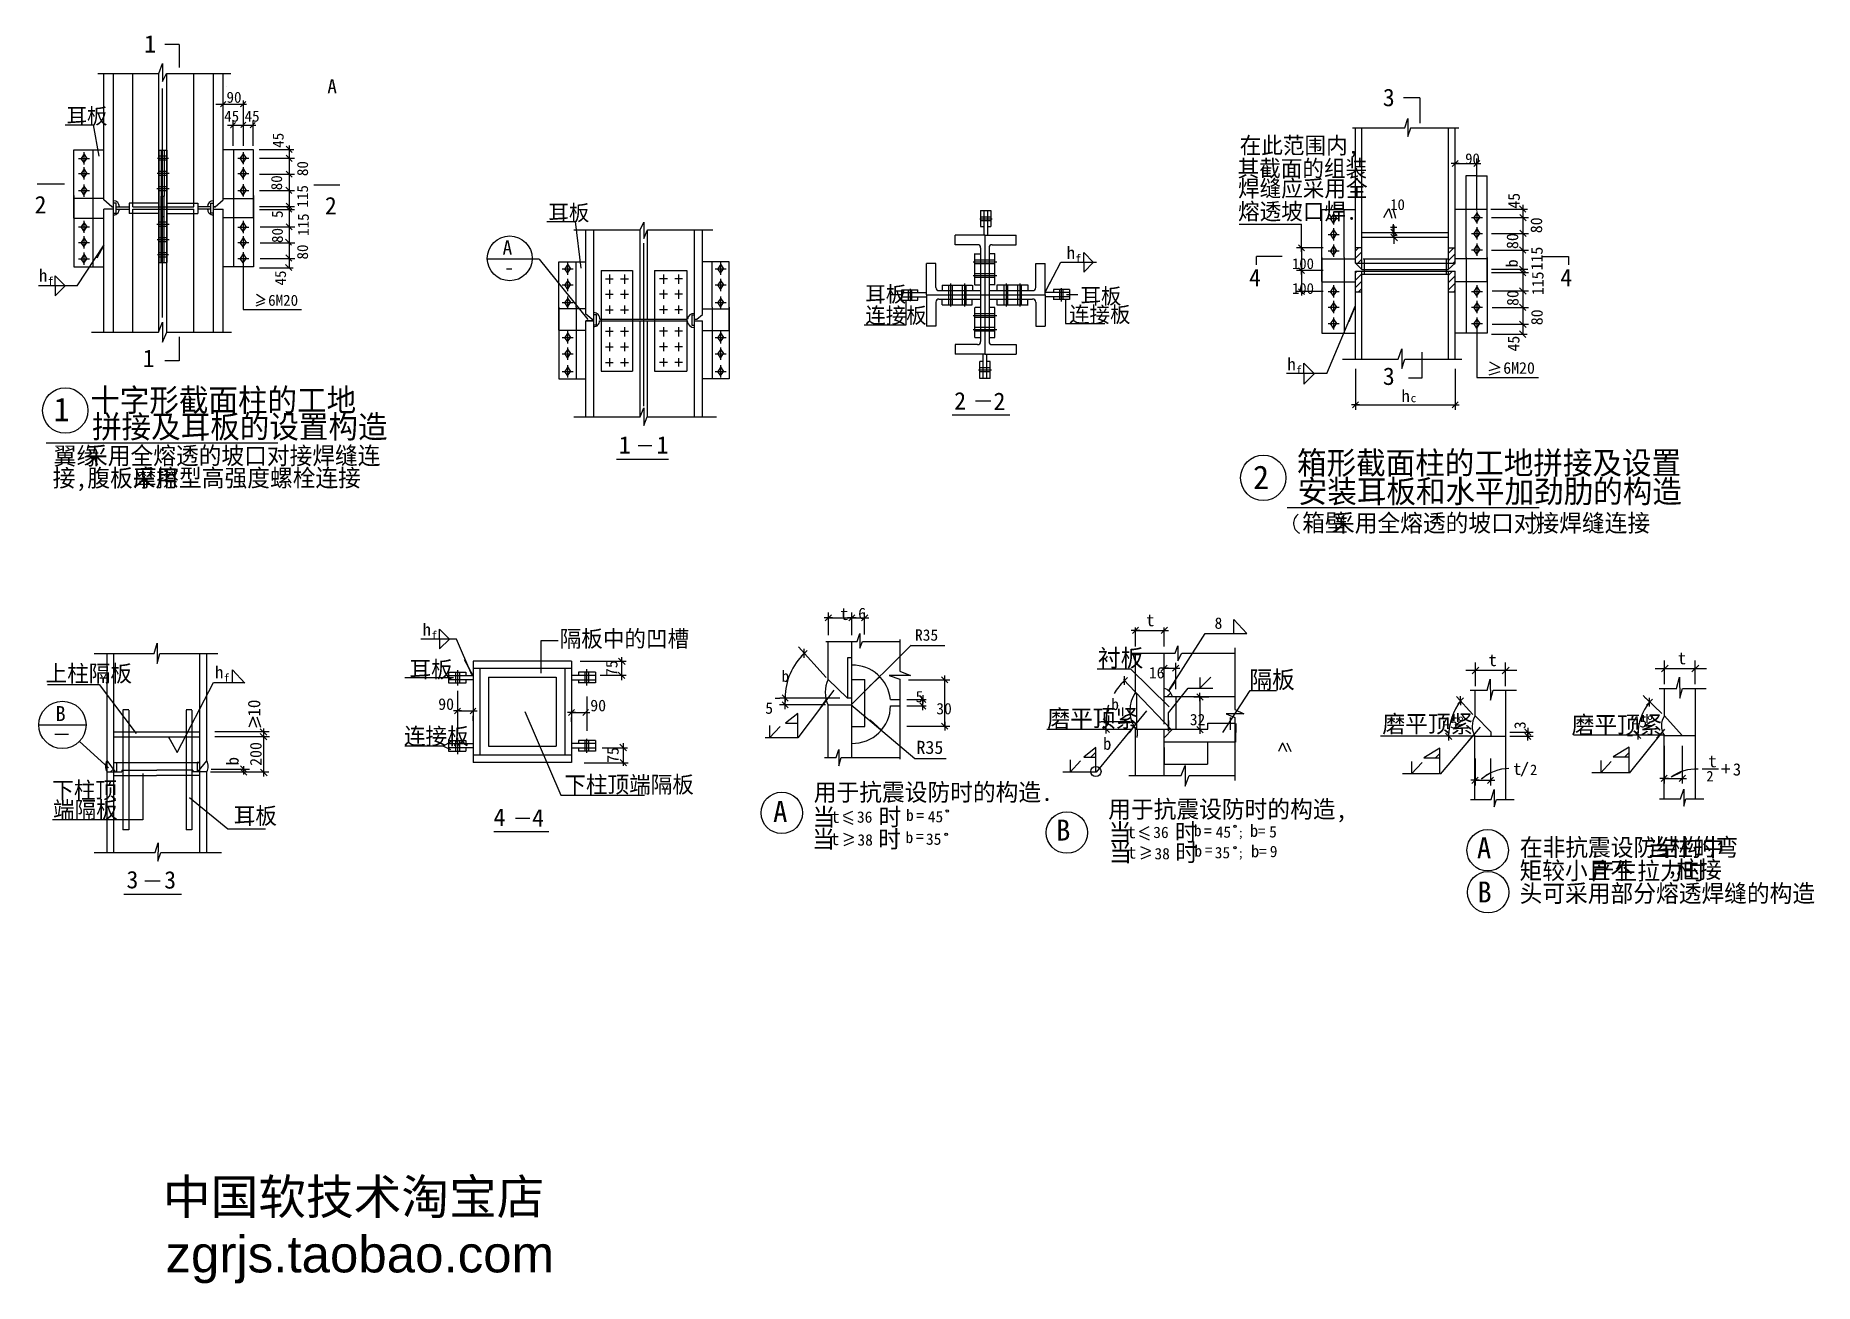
# Model space of a CAD drawing. Header units: metres. Extents: x 3860 to 14036, y 4732 to 11868.
import ezdxf

# ---------------------------------------------------------------- set-up
doc = ezdxf.new("R2010")
doc.units = ezdxf.units.M
for name, color, linetype in [('BOR', 3, 'Continuous'), ('CENTER', 7, 'Continuous'), ('FRAMING', 2, 'Continuous'), ('HIDDEN', 3, 'Continuous'), ('Z', 4, 'Continuous')]:
    doc.layers.add(name, color=color, linetype=linetype)
doc.dimstyles.get("Standard").update_dxf_attribs({"dimtxt": 2.5, "dimasz": 2.5, "dimexe": 1.25, "dimexo": 0.625, "dimtad": 1, "dimcen": 2.5, "dimazin": 3, "dimtfac": 1, "dimtmove": 0, "dimatfit": 3})

msp = doc.modelspace()

# ---------------------------------------------------------------- texts
for s, height, p in [('耳板', 90, (4037.33, 11363.03)), ('在此范围内,', 95, (10748.1, 11192.44)), ('其截面的组装', 95, (10736.15, 11061.04)), ('焊缝应采用全', 95, (10738.6, 10946.55)), ('耳板', 90, (6794.05, 10810.02)), ('熔透坡口焊.', 95, (10738.56, 10815.22)), ('耳板', 90, (8606.43, 10344.53)), ('耳板', 90, (9837.39, 10333.58)), ('连接板', 90, (8606.27, 10223.11)), ('连接板', 90, (9772.36, 10227.77)), ('十字形截面柱的工地', 130, (4173.09, 9718.37)), ('c', 47.5, (11726.02, 9771.45)), ('拼接及耳板的设置构造', 130, (4183.54, 9566.34)), ('翼缘', 100, (3964.22, 9413.68)), ('采用全熔透的坡口对接焊缝连', 100, (4143.32, 9415.74)), ('箱形截面柱的工地拼接及设置', 130, (11076.02, 9359.43)), ('接,腹板采用', 100, (3958.12, 9288.29)), ('摩擦型高强度螺栓连接', 100, (4421.19, 9288.67)), ('安装耳板和水平加劲肋的构造', 130, (11080.26, 9196.42)), ('箱壁', 100, (11105.65, 9031.48)), ('采用全熔透的坡口对接焊缝连接', 100, (11275.94, 9030.46)), ('隔板中的凹槽', 95, (6858.05, 8371.25)), ('衬板', 100, (9936.97, 8258.89)), ('上柱隔板', 95, (3917.89, 8172.66)), ('耳板', 95, (5998.93, 8195.77)), ('隔板', 100, (10802.83, 8135.24)), ('磨平顶紧', 100, (9647.58, 7913.42)), ('磨平顶紧', 100, (11564.35, 7881.96)), ('磨平顶紧', 100, (12646.77, 7876.6)), ('连接板', 95, (5967.47, 7813.74)), ('下柱顶端隔板', 95, (6884.83, 7537.25)), ('下柱顶', 95, (3955.55, 7505.08)), ('用于抗震设防时的构造.', 100, (8311.83, 7491.3)), ('端隔板', 95, (3959.93, 7393.11)), ('耳板', 95, (4993.82, 7358.73)), ('当', 100, (8305.02, 7349.76)), ('时', 100, (8682.43, 7349.76)), ('用于抗震设防时的构造,', 100, (9996.22, 7393.98)), ('当', 100, (8302.4, 7222.81)), ('时', 100, (8679.81, 7222.81)), ('=', 65, (8897.7, 7375.11)), ('当', 100, (9998.87, 7262.01)), ('时', 100, (10376.29, 7262.01)), ('=', 65, (10544.44, 7287.36)), ('=', 65, (10851.54, 7286.99)), ('=', 65, (8896.38, 7255.17)), ('当', 100, (10001.46, 7145.47)), ('时', 100, (10378.88, 7145.47)), ('在非抗震设防结构中', 100, (12350.6, 7175.76)), ('当柱的弯', 100, (13080.53, 7176.26)), ('=', 65, (10548.32, 7177.83)), ('=', 65, (10857.7, 7170.11)), ('矩较小且不', 100, (12348.7, 7042.97)), ('产生拉力时', 100, (12762.2, 7040.78)), ('柱接', 100, (13245.69, 7049.03)), ('头可采用部分熔透焊缝的构造', 100, (12349.34, 6912.35)), (',', 100, (13188.97, 7071.58))]:
    msp.add_text(s, height=height).set_placement(p)
at = {"attachment_point": 1}
for s, insert, char_height in [('\\A1;90', (12037.76, 11194.78), 61.75), ('10', (11609.04, 10932.51), 61.75), ('100', (11046.9, 10594.71), 61.75), ('100', (11046.9, 10452.49), 61.75), ('\\A1;6', (8565.93, 8596.09), 65), ('\\A1;16', (10228.91, 8257.11), 65), ('\\A1;5', (8034.48, 8054.39), 65), ('\\A1;5', (8894.01, 8120.3), 65), ('\\A1;30', (9012.78, 8051.29), 65), ('32', (10462.82, 7988.98), 65), ('\\A1;45°', (11907.65, 7970.92), 65), ('\\A1;45°', (12989.85, 7976.28), 65)]:
    msp.add_mtext(s, dxfattribs=dict(at, insert=insert, char_height=char_height))
at = {"layer": 'BOR'}
for s, p in [('5', (10916.46, 7282.08)), ('9', (10919.97, 7169.61))]:
    msp.add_text(s, height=65, dxfattribs=at).set_placement(p)
at = {"layer": 'FRAMING'}
for s, height, p in [('-', 81, (6541.81, 10502.31)), ('1', 135, (3963.58, 9662.64)), ('2', 135, (10824.17, 9274.29)), ('A', 120, (8079.16, 7370.97)), ('B', 120, (9698.11, 7264.23)), ('A', 120, (12105.05, 7163.19)), ('B', 120, (12107.75, 6910.18))]:
    msp.add_text(s, height=height, dxfattribs=at).set_placement(p)
at = {"layer": 'Z'}
for s, height, p in [('1', 100, (4481.7, 11770.97)), ('A', 81, (5529.11, 11537.22)), ('90', 63, (4952.56, 11483.73)), ('3', 100, (11566.89, 11464.27)), ('45', 63, (4939.06, 11375.73)), ('45', 63, (5056.06, 11375.73)), ('2', 100, (3854.67, 10851.14)), ('2', 100, (5515.2, 10845.49)), ('A', 81, (6531.75, 10615.22)), ('h', 70, (9758.29, 10591.33)), ('f', 45, (9809.62, 10571.92)), ('h', 70, (3879.45, 10461.54)), ('f', 45, (3930.77, 10442.13)), ('4', 100, (10801.43, 10434.93)), ('4', 100, (12582.08, 10434.93)), ('6M20', 63, (5190.74, 10322.73)), ('1', 100, (4473.12, 9972.73)), ('h', 70, (11020.62, 9953.94)), ('f', 45, (11071.95, 9934.53)), ('6M20', 66.5, (12255.55, 9934.11)), ('3', 100, (11566.89, 9870.13)), ('2', 100, (9114.81, 9729.35)), ('2', 100, (9339.72, 9726.77)), ('h', 70, (11673.32, 9771.7)), ('1', 100, (7196.55, 9477.4)), ('1', 100, (7412.65, 9477.4)), ('t', 70, (10212.77, 8490.14)), ('h', 70, (6074.14, 8436.21)), ('f', 45, (6125.47, 8416.8)), ('R35', 65, (8890.7, 8407.42)), ('8', 65, (10604.53, 8475.55)), ('h', 70, (4886.52, 8192.42)), ('t', 70, (12170.66, 8262.1)), ('t', 70, (13254.15, 8272.68)), ('f', 45, (4937.85, 8173.01)), ('90', 66.5, (6163.66, 8011.64)), ('90', 66.5, (7033.25, 8003.73)), ('B', 85.5, (3974.23, 7948.04)), ('R35', 75, (8899.4, 7759.87)), ('t', 70, (13428.61, 7683.57)), ('t', 70, (12312.02, 7639.87)), ('2', 60, (12409.05, 7639.13)), ('2', 60, (13417.67, 7602.84)), ('3', 70, (13568.9, 7636.39)), ('4', 100, (6480.03, 7348.32)), ('4', 100, (6700.45, 7344.74)), ('t', 70, (8412.04, 7365.37)), ('36', 65, (8558.48, 7366.51)), ('b', 65, (8839.39, 7376.94)), ('45', 65, (8963.67, 7368.68)), ('t', 70, (10105.9, 7277.62)), ('36', 65, (10253.39, 7278.94)), ('b', 65, (10486.12, 7289.19)), ('45', 65, (10610.41, 7280.94)), ('b', 70, (10806.58, 7285.57)), ('t', 70, (8409.43, 7238.42)), ('38', 65, (8561.42, 7235.61)), ('b', 65, (8836.77, 7249.99)), ('35', 65, (8953.26, 7240.22)), ('t', 70, (10108.49, 7161.08)), ('b', 65, (10488.72, 7172.65)), ('35', 65, (10605.21, 7162.88)), (';', 50, (10737.51, 7284.46)), ('b', 70, (10812.73, 7168.69)), ('38', 65, (10260.38, 7157.07)), (';', 50, (10737.36, 7167.84)), ('3', 100, (4380.27, 6991)), ('3', 100, (4596.08, 6989.66))]:
    msp.add_text(s, height=height, dxfattribs=at).set_placement(p)
for s, height, p in [('45', 63, (5279.3, 11226.41)), ('80', 63, (5418.8, 11064.41)), ('80', 63, (5270.3, 10983.41)), ('115', 63, (5418.8, 10884.41)), ('45', 66.5, (12350.14, 10877.93)), ('5', 63, (5274.8, 10825.14)), ('115', 63, (5423.3, 10722.41)), ('80', 66.5, (12478.05, 10737.91)), ('80', 63, (5274.8, 10681.91)), ('80', 66.5, (12341.02, 10647.54)), ('80', 63, (5418.8, 10587.41)), ('b', 66.5, (12338.4, 10542.91)), ('115', 66.5, (12481.18, 10525.11)), ('45', 63, (5292.8, 10438.91)), ('115', 66.5, (12485.93, 10383.58)), ('80', 66.5, (12342.87, 10321.88)), ('80', 66.5, (12481.18, 10211.61)), ('45', 66.5, (12348.18, 10061.13)), ('75', 66.5, (7188.85, 8205.31)), ('10', 71.25, (5145.76, 7973.35)), ('3', 65, (12383.69, 7901.68)), ('b', 70, (5021.82, 7694.65)), ('200', 66.5, (5153.15, 7691.74)), ('75', 66.5, (7195.79, 7708.46))]:
    msp.add_text(s, height=height, rotation=90, dxfattribs=at).set_placement(p)
at = {"layer": 'Z', "attachment_point": 1}
for s, insert, char_height in [('t', (11606, 10793.24), 70), ('\\A1;t', (8462.59, 8595.87), 70), ('\\A1;b', (8126.82, 8236.9), 65), ('b', (10013.19, 8075.96), 65), ('b', (9966.4, 7853.52), 70)]:
    msp.add_mtext(s, dxfattribs=dict(at, insert=insert, char_height=char_height))

# ---------------------------------------------------------------- blocks, each defined once
blk = doc.blocks.new('CC')
blk.add_line((-24.24, 0), (24.24, 0))
at = {"layer": 'FRAMING', "color": 6}
blk.add_line((-17.83, -17.83), (17.83, 17.83), dxfattribs=at)
blk = doc.blocks.new('zgrjs.taobao.com')
at = {"attachment_point": 1}
for s, insert, char_height in [('{\\fSimHei|b0|i0|c134|p49;中国软技术淘宝店}', (3032.61, 1646.85), 400), ('{\\fArial|b0|i0|c0|p34;zgrjs.taobao.com}', (3061.95, 999.76), 418)]:
    blk.add_mtext(s, dxfattribs=dict(at, insert=insert, char_height=char_height))
blk = doc.blocks.new('_CLOSEDFILLED')
at = {"color": 0, "linetype": 'BYBLOCK'}
blk.add_solid([(-1, 0), (0, 0), (-1, 0)], dxfattribs=at)
blk = doc.blocks.new('*D1')
for p, q in [((12042.56, 10868.68), (12042.56, 11067.65)), ((12042.81, 11067.65), (12072.625, 11067.65)), ((12074.625, 11067.65), (12104.44, 11067.65)), ((12104.69, 10868.68), (12104.69, 11067.65))]:
    blk.add_line(p, q)
at = {"layer": 'Defpoints'}
for p in [(12042.56, 11067.65), (12042.56, 10868.68), (12104.69, 10868.68)]:
    blk.add_point(p, dxfattribs=at)
at = {"xscale": 0.25, "yscale": 0.25, "rotation": 180}
blk.add_blockref('_CLOSEDFILLED', (12042.56, 11067.65), dxfattribs=at)
at = {"xscale": 0.25, "yscale": 0.25}
blk.add_blockref('_CLOSEDFILLED', (12104.69, 11067.65), dxfattribs=at)
at = {"insert": (12073.625, 11067.65), "char_height": 1, "attachment_point": 5}
blk.add_mtext('45', dxfattribs=at)
blk = doc.blocks.new('*D2')
for p, q in [((12104.69, 10868.68), (12104.69, 11066.84)), ((12104.94, 11066.84), (12133.025, 11066.84)), ((12135.025, 11066.84), (12163.11, 11066.84)), ((12163.36, 10866.97), (12163.36, 11066.84))]:
    blk.add_line(p, q)
at = {"layer": 'Defpoints'}
for p in [(12104.69, 11066.84), (12104.69, 10868.68), (12163.36, 10866.97)]:
    blk.add_point(p, dxfattribs=at)
at = {"xscale": 0.25, "yscale": 0.25, "rotation": 180}
blk.add_blockref('_CLOSEDFILLED', (12104.69, 11066.84), dxfattribs=at)
at = {"xscale": 0.25, "yscale": 0.25}
blk.add_blockref('_CLOSEDFILLED', (12163.36, 11066.84), dxfattribs=at)
at = {"insert": (12134.025, 11066.84), "char_height": 1, "attachment_point": 5}
blk.add_mtext('45', dxfattribs=at)
blk = doc.blocks.new('*D3')
for p, q in [((8505.95, 8079.48), (8505.95, 8310.94)), ((8506.2, 8310.94), (8517.395, 8310.94)), ((8518.395, 8310.94), (8529.59, 8310.94)), ((8529.84, 8079.48), (8529.84, 8310.94))]:
    blk.add_line(p, q)
at = {"layer": 'Defpoints'}
for p in [(8505.95, 8310.94), (8505.95, 8079.48), (8529.84, 8079.48)]:
    blk.add_point(p, dxfattribs=at)
at = {"xscale": 0.25, "yscale": 0.25, "rotation": 180}
blk.add_blockref('_CLOSEDFILLED', (8505.95, 8310.94), dxfattribs=at)
at = {"xscale": 0.25, "yscale": 0.25}
blk.add_blockref('_CLOSEDFILLED', (8529.84, 8310.94), dxfattribs=at)
at = {"insert": (8517.895, 8310.94), "char_height": 1, "attachment_point": 5}
blk.add_mtext('2', dxfattribs=at)
blk = doc.blocks.new('*D4')
for p, q in [((10160.52, 7864.23), (10160.27, 7864.23)), ((10160.77, 7900.26), (10160.77, 7864.23)), ((10160.77, 7854.69), (10160.77, 7864.23)), ((10160.77, 7864.23), (10160.77, 7864.23)), ((10161.02, 7864.23), (10161.27, 7864.23))]:
    blk.add_line(p, q)
at = {"layer": 'Defpoints'}
for p in [(10160.77, 7900.26), (10160.77, 7864.23), (10160.77, 7854.69)]:
    blk.add_point(p, dxfattribs=at)
at = {"xscale": 0.25, "yscale": 0.25}
blk.add_blockref('_CLOSEDFILLED', (10160.77, 7864.23), dxfattribs=at)
at = {"xscale": 0.25, "yscale": 0.25, "rotation": 180}
blk.add_blockref('_CLOSEDFILLED', (10160.77, 7864.23), dxfattribs=at)
at = {"insert": (10160.77, 7865.355), "char_height": 1, "attachment_point": 5}
blk.add_mtext('8', dxfattribs=at)
blk = doc.blocks.new('*D5')
for p, q in [((10316.34, 7797.21), (10316.34, 7700.64)), ((10563.5, 7823.7), (10563.5, 7700.64)), ((10316.59, 7700.64), (10438.92, 7700.64)), ((10440.92, 7700.64), (10563.25, 7700.64))]:
    blk.add_line(p, q)
at = {"layer": 'Defpoints'}
for p in [(10316.34, 7797.21), (10563.5, 7823.7), (10316.34, 7700.64)]:
    blk.add_point(p, dxfattribs=at)
at = {"xscale": 0.25, "yscale": 0.25, "rotation": 180}
blk.add_blockref('_CLOSEDFILLED', (10316.34, 7700.64), dxfattribs=at)
at = {"xscale": 0.25, "yscale": 0.25}
blk.add_blockref('_CLOSEDFILLED', (10563.5, 7700.64), dxfattribs=at)
at = {"insert": (10439.92, 7700.64), "char_height": 1, "attachment_point": 5}
blk.add_mtext('50', dxfattribs=at)
blk = doc.blocks.new('*D6')
for p, q in [((10725.71, 7882.47), (10725.46, 7882.47)), ((10725.96, 7933.09), (10725.96, 7882.47)), ((10725.96, 7826.51), (10725.96, 7882.47)), ((10725.96, 7882.47), (10725.96, 7882.47)), ((10726.21, 7882.47), (10726.46, 7882.47))]:
    blk.add_line(p, q)
at = {"layer": 'Defpoints'}
for p in [(10725.96, 7933.09), (10725.96, 7882.47), (10725.96, 7826.51)]:
    blk.add_point(p, dxfattribs=at)
at = {"xscale": 0.25, "yscale": 0.25}
blk.add_blockref('_CLOSEDFILLED', (10725.96, 7882.47), dxfattribs=at)
at = {"xscale": 0.25, "yscale": 0.25, "rotation": 180}
blk.add_blockref('_CLOSEDFILLED', (10725.96, 7882.47), dxfattribs=at)
at = {"insert": (10725.96, 7883.595), "char_height": 1, "attachment_point": 5}
blk.add_mtext('16', dxfattribs=at)
blk = doc.blocks.new('*D7')
for p, q in [((10696.11, 7967.58), (10695.86, 7967.58)), ((10696.36, 7933.09), (10696.36, 7967.58)), ((10696.36, 7898.61), (10696.36, 7967.58)), ((10696.36, 7967.58), (10696.36, 7967.58)), ((10696.61, 7967.58), (10696.86, 7967.58))]:
    blk.add_line(p, q)
at = {"layer": 'Defpoints'}
for p in [(10696.36, 7967.58), (10696.36, 7933.09), (10696.36, 7898.61)]:
    blk.add_point(p, dxfattribs=at)
at = {"xscale": 0.25, "yscale": 0.25}
blk.add_blockref('_CLOSEDFILLED', (10696.36, 7967.58), dxfattribs=at)
at = {"xscale": 0.25, "yscale": 0.25, "rotation": 180}
blk.add_blockref('_CLOSEDFILLED', (10696.36, 7967.58), dxfattribs=at)
at = {"insert": (10696.36, 7968.705), "char_height": 1, "attachment_point": 5}
blk.add_mtext('4', dxfattribs=at)

# ---------------------------------------------------------------- dimensions: what is measured, and where the dimension line sits
for base, p1, p2, text, picture, middle in [((12042.56, 11067.65), (12042.56, 10868.68), (12104.69, 10868.68), '45', '*D1', (12073.625, 11067.65)), ((12104.69, 11066.84), (12104.69, 10868.68), (12163.36, 10866.97), '45', '*D2', (12134.025, 11066.84)), ((8505.95, 8310.94), (8505.95, 8079.48), (8529.84, 8079.48), '2', '*D3', (8517.895, 8310.94)), ((10696.36, 7967.58), (10696.36, 7933.09), (10696.36, 7898.61), '4', '*D7', (10696.36, 7968.705)), ((10160.77, 7864.23), (10160.77, 7900.26), (10160.77, 7854.69), '8', '*D4', (10160.77, 7865.355)), ((10725.96, 7882.47), (10725.96, 7933.09), (10725.96, 7826.51), '16', '*D6', (10725.96, 7883.595)), ((10316.34, 7700.64), (10316.34, 7797.21), (10563.5, 7823.7), '50', '*D5', (10439.92, 7700.64))]:
    dim = msp.add_linear_dim(base=base, p1=p1, p2=p2, text=text, dimstyle='Standard')
    dim.commit()
    dim.dimension.update_dxf_attribs({"geometry": picture, "text_midpoint": middle})

# ---------------------------------------------------------------- hatches: boundary and pattern name
at = {"layer": 'FRAMING'}
h = msp.add_hatch(dxfattribs=at)
h.set_pattern_fill('ANSI37', scale=200)
h.paths.add_polyline_path([(8394.26, 8186.01, 0.23), (8394.37, 8039.02), (8394.37, 8039.77), (8529.31, 8039.77), (8529.31, 8080.48), (8502.67, 8080.48)])
at = {"layer": 'Z'}
h = msp.add_hatch(dxfattribs=at)
h.set_pattern_fill('NET', scale=200)
h.paths.add_polyline_path([(10152.06, 8113.37, 0.28), (10142.35, 7917.85), (10148.95, 7925.86), (10142.81, 7917.02, 0.03), (10152.85, 7900.74), (10340.21, 7900.73), (10340.21, 7916.32)])
h = msp.add_hatch(dxfattribs=at)
h.set_pattern_fill('ANSI31', scale=25)
h.paths.add_polyline_path([(10316.17, 8087.42), (10363.7, 8087.42, 0.26), (10316.17, 8134.22)])
h = msp.add_hatch(dxfattribs=at)
h.set_pattern_fill('ANSI31', scale=40)
h.paths.add_polyline_path([(8219.77, 7936.3), (8219.77, 7991.3), (8149.77, 7936.3)])
h = msp.add_hatch(dxfattribs=at)
h.set_pattern_fill('NET', scale=150)
h.paths.add_polyline_path([(12094.1, 7860.75), (12184.82, 7860.75), (12184.82, 7886.13), (12095.27, 7977.28, 0.29)])
h = msp.add_hatch(dxfattribs=at)
h.set_pattern_fill('NET', scale=150)
h.paths.add_polyline_path([(13177.48, 7977.3, 0.24), (13165.72, 7887.35), (13171.92, 7894.17), (13165.96, 7886.71, 0.06), (13176.31, 7866.1), (13279.74, 7866.1)])
h = msp.add_hatch(dxfattribs=at)
h.set_pattern_fill('ANSI31', scale=50)
h.paths.add_polyline_path([(10316.17, 7852.58), (10364.37, 7900.73), (10316.17, 7900.73)])
h = msp.add_hatch(dxfattribs=at)
h.set_pattern_fill('ANSI31', scale=100)
h.paths.add_polyline_path([(10364.37, 7900.73), (10316.17, 7900.73), (10316.17, 7852.58)])
h = msp.add_hatch(dxfattribs=at)
h.set_pattern_fill('ANSI31', scale=40)
h.paths.add_polyline_path([(9925.61, 7740.91), (9925.61, 7795.91), (9855.61, 7740.91)])
h = msp.add_hatch(dxfattribs=at)
h.set_pattern_fill('ANSI31', scale=40)
h.paths.add_polyline_path([(11893.54, 7737.56), (11893.54, 7792.56), (11801.5, 7737.56)])
h = msp.add_hatch(dxfattribs=at)
h.set_pattern_fill('ANSI31', scale=40)
h.paths.add_polyline_path([(12975.74, 7742.92), (12975.74, 7797.92), (12883.7, 7742.92)])
h = msp.add_hatch(dxfattribs=at)
h.set_pattern_fill('ANSI31', scale=75)
h.paths.add_polyline_path([(4269.13, 7722.79), (4269.13, 7656.83), (4308.11, 7656.83), (4308.11, 7668.71)])
h = msp.add_hatch(dxfattribs=at)
h.set_pattern_fill('ANSI31', scale=75)
h.paths.add_polyline_path([(4799.62, 7670.35), (4788.84, 7656.83), (4799.62, 7656.83)])
h = msp.add_hatch(dxfattribs=at)
h.set_pattern_fill('ANSI31', scale=75)
h.paths.add_polyline_path([(4839.12, 7719.89), (4799.62, 7670.35), (4799.62, 7656.83), (4839.15, 7656.83, 0.28)])

# ---------------------------------------------------------------- linework, layer by layer
for p, q in [((4564.69, 11652.18), (4585.78, 11709.3)), ((4585.78, 11709.3), (4586.08, 11605)), ((4216.78, 11652.18), (4564.69, 11652.18)), ((4586.08, 11605), (4608.64, 11652.18)), ((4608.64, 11652.18), (4977.14, 11652.18)), ((5047.45, 11496.04), (5047.45, 11238.54)), ((4028.98, 11357.71), (4190.05, 11357.71)), ((4190.05, 11357.71), (4223.04, 11178.24)), ((4957.79, 11356.54), (5119.94, 11356.54)), ((4988.95, 11383.54), (4988.95, 11238.54)), ((5103.04, 11382.24), (5103.04, 11237.01)), ((11393.66, 11340.62), (11693.02, 11340.62)), ((11693.02, 11340.62), (11710.06, 11394.37)), ((11710.06, 11394.37), (11710.14, 11291.21)), ((11710.14, 11291.21), (11726.15, 11340.62)), ((11725.2, 11340.62), (12001.44, 11340.62)), ((11980.79, 10931.16), (11980.79, 11340.62)), ((4136.69, 11201.43), (4136.69, 11131.05)), ((5047.53, 11202.25), (5047.53, 11131.86)), ((5138.46, 11216.21), (5337.01, 11216.21)), ((5310.77, 11239.48), (5310.77, 10538.18)), ((4106.52, 11165.58), (4169.45, 11165.58)), ((4136.69, 11115.8), (4136.69, 11045.42)), ((5017.35, 11166.4), (5080.29, 11166.4)), ((5047.53, 11115.8), (5047.53, 11045.42)), ((5140.87, 11166.13), (5342.08, 11166.13)), ((11981.74, 11136.17), (12104.11, 11136.17)), ((12082.03, 11136.17), (12128.09, 11136.17)), ((12105.06, 10931.16), (12105.06, 11164.67)), ((4106.52, 11079.95), (4169.45, 11079.95)), ((4136.69, 11017.18), (4136.69, 10946.8)), ((5017.35, 11079.95), (5080.29, 11079.95)), ((5047.53, 11018.02), (5047.53, 10947.63)), ((5140.87, 11076.13), (5342.08, 11076.13)), ((4106.52, 10981.33), (4169.45, 10981.33)), ((4321.54, 10889.35), (4395.29, 10889.35)), ((4862.12, 10889.35), (4788.37, 10889.35)), ((5017.35, 10982.16), (5080.29, 10982.16)), ((5140.87, 10981.5), (5342.08, 10981.5)), ((5140.87, 10890.66), (5342.08, 10890.66)), ((12367.16, 10899.91), (12367.16, 10159.65)), ((4136.69, 10809.58), (4136.69, 10739.2)), ((4321.54, 10875.85), (4395.29, 10875.85)), ((4862.12, 10875.85), (4788.37, 10875.85)), ((5047.53, 10809.02), (5047.53, 10738.64)), ((5140.87, 10872.66), (5342.08, 10872.66)), ((6785.69, 10804.71), (6946.76, 10804.71)), ((6946.76, 10804.71), (6979.76, 10538.07)), ((7319.29, 10756.31), (7340.54, 10800.44)), ((7340.54, 10800.44), (7340.05, 10707.81)), ((10744.74, 10789.18), (11101.32, 10789.18)), ((11101.52, 10631.22), (11101.32, 10789.18)), ((11253.89, 10821.76), (11316.83, 10821.76)), ((11284.07, 10857.62), (11284.07, 10787.23)), ((11572.07, 10827.23), (11601.59, 10880.14)), ((11601.59, 10880.14), (11617.66, 10823.86)), ((11623.68, 10880.14), (11639.75, 10823.86)), ((12073.73, 10827.1), (12136.67, 10827.1)), ((12103.91, 10862.95), (12103.91, 10792.57)), ((12185.28, 10875.35), (12394.86, 10875.35)), ((12187.81, 10827.99), (12400.2, 10827.99)), ((4106.52, 10773.73), (4169.45, 10773.73)), ((4106.52, 10685.62), (4169.45, 10685.62)), ((4136.69, 10721.47), (4136.69, 10651.09)), ((5017.35, 10773.17), (5080.29, 10773.17)), ((5017.35, 10685.62), (5080.29, 10685.62)), ((5047.53, 10721.47), (5047.53, 10651.09)), ((5145.68, 10773.41), (5342.41, 10773.41)), ((6938.42, 10756.31), (7319.29, 10756.31)), ((7340.05, 10707.81), (7360.1, 10756.31)), ((7360.1, 10756.31), (7734.77, 10756.31)), ((11253.89, 10731.4), (11316.83, 10731.4)), ((11284.07, 10767.25), (11284.07, 10696.87)), ((11630.46, 10781.68), (11630.46, 10677.23)), ((12073.73, 10736.73), (12136.67, 10736.73)), ((12103.91, 10772.58), (12103.91, 10702.2)), ((12187.81, 10736.99), (12400.2, 10736.99)), ((4097.38, 10436.77), (4251.93, 10671.65)), ((4106.52, 10591.95), (4169.45, 10591.95)), ((4136.69, 10627.81), (4136.69, 10557.42)), ((5017.35, 10593.35), (5080.29, 10593.35)), ((5046.94, 10587.04), (5046.94, 10301.19)), ((5047.53, 10629.2), (5047.53, 10558.81)), ((5145.68, 10683.41), (5342.41, 10683.41)), ((5145.68, 10593.41), (5342.41, 10593.41)), ((6444.22, 10591.04), (6741.81, 10591.04)), ((6741.9, 10589.72), (7020, 10245.12)), ((7340.05, 9749.17), (7340.05, 10680.68)), ((9855.9, 10571.2), (9855.9, 10628.11)), ((9855.9, 10628.11), (9912.62, 10571.2)), ((11225.85, 10654.26), (11073.02, 10654.26)), ((11101.52, 10653.31), (11101.52, 10524.81)), ((11253.89, 10637.64), (11316.83, 10637.64)), ((11284.07, 10673.49), (11284.07, 10603.11)), ((11410.79, 10637.61), (11427.3, 10654.12)), ((11410.79, 10595.63), (11446.88, 10631.72)), ((11446.64, 10654.12), (11411.17, 10654.12)), ((11423.23, 10566.09), (11446.88, 10589.74)), ((11942.58, 10623.6), (11972.99, 10654.02)), ((11942.58, 10581.62), (11980.79, 10619.83)), ((11943.11, 10654.02), (11980.78, 10654.02)), ((12073.73, 10642.97), (12136.67, 10642.97)), ((12103.91, 10678.83), (12103.91, 10608.44)), ((12187.81, 10641.85), (12400.2, 10641.85)), ((3972.42, 10493.42), (4029.15, 10436.51)), ((3972.42, 10436.51), (3972.42, 10493.42)), ((5142.07, 10538.95), (5334.66, 10538.95)), ((6873.13, 10534.96), (6936.07, 10534.96)), ((6903.31, 10570.81), (6903.31, 10500.42)), ((7748.27, 10534.96), (7811.21, 10534.96)), ((7778.45, 10570.81), (7778.45, 10500.42)), ((9636.63, 10404.29), (9725.85, 10571.74)), ((9725.85, 10571.74), (9928.99, 10571.74)), ((9855.9, 10515.24), (9912.62, 10572.15)), ((9855.9, 10572.15), (9855.9, 10515.24)), ((11225.85, 10523.86), (11073.02, 10523.86)), ((11101.52, 10522.91), (11101.52, 10404.67)), ((11410.79, 10511.66), (11419.71, 10520.58)), ((11410.79, 10469.67), (11446.88, 10505.77)), ((11942.58, 10497.65), (11965.51, 10520.58)), ((11942.58, 10455.66), (11980.79, 10493.88)), ((11969.03, 10566.09), (11980.79, 10577.84)), ((12187.81, 10531.71), (12395.99, 10531.71)), ((12187.81, 10512.71), (12400.2, 10512.71)), ((4097.38, 10436.77), (3878.04, 10436.77)), ((3972.42, 10437.46), (3972.42, 10380.55)), ((3972.42, 10380.55), (4029.15, 10437.46)), ((5123.97, 10388.42), (5171.4, 10358.14)), ((6873.13, 10441.89), (6936.07, 10441.89)), ((6903.31, 10477.74), (6903.31, 10407.36)), ((7748.27, 10441.89), (7811.21, 10441.89)), ((7778.45, 10477.74), (7778.45, 10407.36)), ((9757.03, 10387.25), (9822.38, 10387.25)), ((11225.85, 10403.72), (11073.02, 10403.72)), ((11253.89, 10404.96), (11316.83, 10404.96)), ((11284.07, 10440.81), (11284.07, 10370.43)), ((11410.79, 10427.69), (11446.88, 10463.78)), ((11411.17, 10403.5), (11446.64, 10403.5)), ((11428.59, 10403.5), (11446.88, 10421.8)), ((11942.58, 10413.68), (11980.79, 10451.89)), ((11942.58, 10403.45), (11980.78, 10403.45)), ((11974.39, 10403.51), (11980.79, 10409.91)), ((12073.73, 10404.96), (12136.67, 10404.96)), ((12103.91, 10440.81), (12103.91, 10370.43)), ((12192.89, 10407.94), (12400.55, 10407.94)), ((5046.94, 10301.19), (5381.82, 10301.27)), ((5170.08, 10339.71), (5120.02, 10319.97)), ((5171.4, 10358.14), (5121.34, 10338.4)), ((6873.13, 10340.8), (6936.07, 10340.8)), ((6903.31, 10376.65), (6903.31, 10306.27)), ((7748.27, 10340.8), (7811.21, 10340.8)), ((7778.45, 10376.65), (7778.45, 10306.27)), ((8838, 10355.86), (8838, 10212.91)), ((9751.97, 10359.63), (9751.97, 10221.52)), ((11247.13, 9934.74), (11409.42, 10320.15)), ((11253.89, 10314.59), (11316.83, 10314.59)), ((11284.07, 10350.44), (11284.07, 10280.06)), ((12073.73, 10314.59), (12136.67, 10314.59)), ((12103.91, 10350.44), (12103.91, 10280.06)), ((12192.89, 10312.94), (12400.55, 10312.94)), ((4564.31, 10171.25), (4586.98, 10228.37)), ((4586.98, 10228.37), (4586.33, 10114.49)), ((6903.31, 10177.88), (6903.31, 10107.5)), ((7778.45, 10177.88), (7778.45, 10107.5)), ((8838, 10212.91), (8600.77, 10212.91)), ((9751.97, 10221.52), (9975.76, 10221.52)), ((11253.89, 10220.83), (11316.83, 10220.83)), ((11284.07, 10256.69), (11284.07, 10186.3)), ((12073.73, 10220.83), (12136.67, 10220.83)), ((12103.91, 10256.69), (12103.91, 10186.3)), ((12104.5, 10211.22), (12104.5, 9913.31)), ((12192.89, 10217.94), (12400.55, 10217.94)), ((4179.84, 10171.25), (4564.31, 10171.25)), ((4586.33, 10114.49), (4610.39, 10171.25)), ((4610.39, 10171.25), (4981.37, 10171.25)), ((6873.13, 10142.03), (6936.07, 10142.03)), ((6903.31, 10084.82), (6903.31, 10014.43)), ((7748.27, 10142.03), (7811.21, 10142.03)), ((7778.45, 10084.82), (7778.45, 10014.43)), ((11655.05, 10016.82), (11674.73, 10076.32)), ((11674.73, 10076.32), (11675.16, 9964.58)), ((12189.09, 10160.46), (12392.38, 10160.46)), ((6873.13, 10048.96), (6936.07, 10048.96)), ((6903.31, 9983.72), (6903.31, 9913.34)), ((7748.27, 10048.96), (7811.21, 10048.96)), ((7778.45, 9983.72), (7778.45, 9913.34)), ((11115.23, 9934.46), (11115.23, 9994.53)), ((11115.23, 9994.53), (11175.11, 9934.46)), ((11336.57, 10016.82), (11655.05, 10016.82)), ((11675.16, 9964.58), (11692.01, 10016.82)), ((11692.01, 10016.82), (12018.17, 10016.82)), ((12177.02, 10001.95), (12235.81, 9969.15)), ((6873.13, 9947.87), (6936.07, 9947.87)), ((7748.27, 9947.87), (7811.21, 9947.87)), ((11247.13, 9934.74), (11015.61, 9934.74)), ((11115.23, 9875.39), (11175.11, 9935.46)), ((11115.23, 9935.46), (11115.23, 9875.39)), ((11409.96, 9962.02), (11409.96, 9728.11)), ((11980.22, 9962.02), (11980.22, 9728.11)), ((12104.5, 9913.31), (12458.1, 9913.31)), ((12235.81, 9969.15), (12173.28, 9951.3)), ((12235.81, 9944.61), (12173.28, 9926.75)), ((6938.42, 9688.12), (7319.31, 9688.12)), ((7319.31, 9688.12), (7339.71, 9738.72)), ((7339.71, 9738.72), (7340.32, 9638.46)), ((7340.32, 9638.46), (7359.31, 9688.12)), ((7359.31, 9688.12), (7754.99, 9688.12)), ((11410.91, 9756.61), (11979.27, 9756.61)), ((8395.52, 8439.19), (8395.52, 8568.37)), ((8529.65, 8439.19), (8529.65, 8568.37)), ((8602.21, 8443.71), (8602.21, 8568.37)), ((6170.8, 8472.98), (6227.53, 8416.07)), ((6170.8, 8416.07), (6170.8, 8472.98)), ((8396.52, 8538.37), (8528.65, 8538.37)), ((8530.65, 8538.37), (8601.21, 8538.37)), ((8560.35, 8403.41), (8575.55, 8449.55)), ((8575.55, 8449.55), (8575.76, 8364.38)), ((10152.63, 8374.99), (10152.63, 8483.68)), ((10152.91, 8466.13), (10316.47, 8466.13)), ((10316.84, 8374.99), (10316.84, 8483.68)), ((10342.4, 8122.06), (10550.23, 8448.88)), ((10550.23, 8448.88), (10788.61, 8448.88)), ((10714.35, 8529.09), (10788.41, 8449.04)), ((10714.35, 8449.04), (10714.35, 8529.09)), ((4539.17, 8333.51), (4555.26, 8393.79)), ((4555.26, 8393.79), (4554.99, 8277.47)), ((6267.73, 8416.61), (6064.59, 8416.61)), ((6170.8, 8417.02), (6170.8, 8360.11)), ((6170.8, 8360.11), (6227.53, 8417.02)), ((6355.35, 8212.68), (6267.73, 8416.61)), ((6752.09, 8408.2), (6849.82, 8408.2)), ((6752.09, 8221.05), (6752.09, 8408.2)), ((8383.14, 8197.4), (8225.18, 8371.48)), ((8380.45, 8403.41), (8560.35, 8403.41)), ((8531.92, 8045.75), (8869.79, 8381.43)), ((8575.76, 8364.38), (8590.16, 8403.41)), ((8590.16, 8403.41), (8803.4, 8403.41)), ((8803.4, 8414.29), (8803.4, 8232.49)), ((8868.62, 8380.07), (9062.11, 8380.07)), ((10378.71, 8336.8), (10394.59, 8378.16)), ((10394.59, 8378.16), (10394.59, 8292.35)), ((10720.99, 8366.52), (10720.99, 8014.63)), ((4194.91, 8333.51), (4539.17, 8333.51)), ((4554.99, 8277.47), (4571.34, 8333.51)), ((4571.34, 8333.51), (4902.51, 8333.51)), ((6975.58, 8290.9), (7238.73, 8290.9)), ((7211.73, 8313.65), (7211.73, 8181.61)), ((8279.19, 8312.05), (8277.76, 8313.54)), ((9932.61, 8247.3), (10123.26, 8247.3)), ((10122.61, 8336.8), (10378.71, 8336.8)), ((10123.26, 8247.3), (10344, 8029.86)), ((10317.3, 8250.42), (10381.19, 8250.42)), ((10382.19, 8130.73), (10382.19, 8280.42)), ((10394.59, 8292.35), (10416.25, 8336.8)), ((10416.25, 8336.8), (10720.99, 8336.8)), ((12096.67, 8148.16), (12096.67, 8283.16)), ((12268.61, 8148.16), (12268.61, 8283.16)), ((13123.87, 8248.74), (13418.39, 8248.74)), ((13178.87, 8158.74), (13178.87, 8293.74)), ((13353.39, 8158.74), (13353.39, 8293.74)), ((3929.46, 8156.51), (4224.88, 8156.51)), ((4224.88, 8156.51), (4436.47, 7877.25)), ((4670.72, 7768.98), (4877.2, 8168.43)), ((4877.2, 8168.43), (5056.93, 8168.43)), ((4986.64, 8164.09), (4986.64, 8240.13)), ((4986.64, 8240.13), (5057, 8164.09)), ((5972.63, 8197.3), (6251.37, 8197.3)), ((7089.44, 8209.41), (7238.73, 8209.41)), ((8743.58, 8208.25), (8803.4, 8187.07)), ((8865.97, 8208.25), (8743.58, 8208.25)), ((8803.4, 8232.49), (8865.97, 8208.25)), ((8803.4, 8187.07), (8803.4, 7729.35)), ((8853.89, 8183.72), (9090.81, 8183.72)), ((9060.81, 7919.86), (9060.81, 8182.72)), ((10150.24, 8115.38), (10082.51, 8185.84)), ((10316.3, 8130.73), (10316.3, 8222.72)), ((10519.14, 8135.21), (10582.83, 8198.81)), ((10519.14, 8197.22), (10519.14, 8135.21)), ((12041.67, 8238.16), (12333.61, 8238.16)), ((12163.84, 8124.05), (12180.78, 8187.51)), ((12180.78, 8187.51), (12182.04, 8067.39)), ((13247.34, 8134.63), (13264.27, 8198.09)), ((13264.27, 8198.09), (13265.54, 8077.97)), ((6274.14, 8119.95), (6274.14, 7888.56)), ((7013.18, 8087.5), (7013.18, 7892.33)), ((8091.72, 8079.28), (8117.96, 8079.28)), ((8378.36, 8039.84), (8116.39, 8039.84)), ((8200.11, 8079.36), (8117.92, 8079.36)), ((8200.11, 8040.71), (8117.92, 8040.71)), ((8461.71, 8079.28), (8118.11, 8079.28)), ((8147.92, 8080.36), (8147.92, 8081.36)), ((8147.92, 8040.71), (8147.92, 8079.36)), ((8147.92, 8039.71), (8147.92, 8038.71)), ((8427.31, 8124.91), (8220.69, 7852.07)), ((8524, 8042.38), (8889.42, 7733.9)), ((8844.78, 8071.82), (8954.98, 8071.82)), ((8935.8, 8072.82), (8935.8, 8073.82)), ((8935.8, 8034.51), (8935.8, 8071.82)), ((10340.56, 7994.54), (10452.55, 8136.5)), ((10452.55, 8136.5), (10594.67, 8136.5)), ((10485.28, 8087.3), (10571.4, 8087.3)), ((10520.66, 8084.7), (10520.66, 7900.18)), ((10651, 7882.31), (10807.86, 8122.84)), ((10807.86, 8122.84), (10959.31, 8122.84)), ((12080.89, 7984.72), (11988.81, 8088.94)), ((12066.16, 8124.05), (12164.75, 8124.05)), ((12182.04, 8067.39), (12197.71, 8124.05)), ((12197.71, 8124.05), (12331.89, 8124.05)), ((13055.83, 8093.09), (13071.65, 8077.28)), ((13163.1, 7990.69), (13069.59, 8080.68)), ((13148.37, 8134.63), (13248.25, 8134.63)), ((13265.54, 8077.97), (13281.2, 8134.63)), ((13281.2, 8134.63), (13416.67, 8134.63)), ((5102.19, 7971.5), (5080.35, 7912.55)), ((5102.29, 7971.5), (5124.13, 7912.55)), ((5125.44, 7971.5), (5147.28, 7912.55)), ((6283.7, 8005.46), (6361.6, 8005.46)), ((6362.55, 7950.05), (6362.55, 7976.96)), ((6659.24, 8002.06), (6864.46, 7523.35)), ((6926.33, 7942.63), (6926.33, 7968.95)), ((6927.28, 7997.45), (7006.07, 7997.45)), ((8844.78, 8034.51), (8954.98, 8034.51)), ((8935.8, 8033.51), (8935.8, 8032.51)), ((10215.67, 8006.87), (9926.61, 7655.91)), ((9944.37, 7943.3), (9954.32, 7943.3)), ((10121.05, 7943.3), (9954.77, 7943.3)), ((9984.77, 7944.3), (9984.77, 7945.3)), ((9984.77, 7900.44), (9984.77, 7943.3)), ((10340.56, 7890.65), (10340.56, 7994.54)), ((10771.89, 7989.69), (10671.18, 7989.69)), ((10671.18, 7989.69), (10721.08, 7968.7)), ((10720.99, 8014.63), (10771.89, 7989.69)), ((10720.99, 7968.74), (10720.99, 7607.15)), ((3878.59, 7926.02), (4150.96, 7926.02)), ((4621.38, 7857.02), (4670.72, 7768.98)), ((5196.53, 7885.37), (4884.87, 7885.37)), ((4886.14, 7859.74), (5197.72, 7859.74)), ((5164.03, 7904.52), (5164.03, 7630.08)), ((8220.69, 7852.07), (8033.63, 7852.07)), ((8058.63, 7922.07), (8058.63, 7852.07)), ((8058.63, 7852.07), (8118.63, 7917.07)), ((8844.97, 7918.86), (9090.81, 7918.86)), ((10119.62, 7900.44), (9645.53, 7900.44)), ((10129.7, 7900.44), (9954.77, 7900.44)), ((9984.77, 7899.44), (9984.77, 7898.44)), ((12093.93, 7861.02), (11554.24, 7861.02)), ((12123.08, 7912.28), (11894.27, 7644.25)), ((12293.07, 7884.26), (12426.03, 7884.26)), ((12293.07, 7860.9), (12426.03, 7860.9)), ((12396.03, 7881.64), (12396.03, 7882.64)), ((12396.03, 7860.9), (12396.03, 7880.64)), ((12396.03, 7859.9), (12396.03, 7858.9)), ((13176.13, 7866.38), (12656.66, 7866.38)), ((12967.29, 7866.16), (12995.46, 7866.16)), ((13178.14, 7901.57), (12976.48, 7649.61)), ((4276.6, 7680.05), (4110.84, 7831.29)), ((6190.9, 7804.95), (5973.01, 7804.95)), ((6236.55, 7829.58), (6190.9, 7804.95)), ((6236.51, 7782.93), (6190.9, 7804.95)), ((7100.39, 7795.56), (7247.15, 7795.56)), ((7221.84, 7820.83), (7221.84, 7691.94)), ((8373.81, 7739.21), (8439.58, 7739.21)), ((8439.58, 7739.21), (8454.78, 7785.34)), ((8454.78, 7785.34), (8454.99, 7692.73)), ((8454.99, 7692.73), (8469.39, 7739.21)), ((8469.39, 7739.21), (8803.4, 7739.21)), ((8889.42, 7733.9), (9068.5, 7733.9)), ((10992.29, 7823.88), (10969.3, 7773.21)), ((10992.4, 7823.88), (11015.39, 7773.21)), ((11016.77, 7823.88), (11039.75, 7773.21)), ((12094.32, 7734.45), (12094.32, 7579.23)), ((12182.71, 7734.45), (12182.71, 7579.23)), ((13176.02, 7806.69), (13176.02, 7590.04)), ((13279.75, 7806.69), (13279.75, 7590.04)), ((4308.11, 7710.28), (4799.6, 7710.28)), ((4473.48, 7648.15), (4473.48, 7382.82)), ((4861.58, 7656.67), (5194.34, 7656.67)), ((4865.11, 7673.33), (5083.49, 7673.33)), ((5049.81, 7689.96), (5049.81, 7641.32)), ((6999.18, 7709.64), (7249.68, 7709.64)), ((9926.61, 7655.91), (9735.61, 7655.91)), ((9777.99, 7725.91), (9777.99, 7655.91)), ((9777.99, 7655.91), (9837.99, 7720.91)), ((10113.35, 7635.76), (10413.11, 7635.76)), ((10413.11, 7635.76), (10435.94, 7694.57)), ((10435.94, 7694.57), (10435.94, 7576.08)), ((10435.94, 7576.08), (10459.97, 7635.76)), ((10459.97, 7635.76), (10722.78, 7635.76)), ((11891.65, 7646.53), (11680.14, 7646.53)), ((11731.65, 7716.53), (11731.65, 7646.53)), ((11731.65, 7646.53), (11791.65, 7711.53)), ((12973.85, 7651.89), (12762.34, 7651.89)), ((12813.85, 7721.89), (12813.85, 7651.89)), ((12813.85, 7651.89), (12873.85, 7716.89)), ((13393.59, 7674.64), (13486.05, 7674.64)), ((13504.6, 7674.65), (13551.95, 7674.65)), ((13528.28, 7701.86), (13528.28, 7649.83)), ((12097.34, 7609.23), (12181.71, 7609.23)), ((13179.04, 7620.04), (13278.75, 7620.04)), ((4741.41, 7510.73), (4960.45, 7332.03)), ((6864.46, 7523.35), (7342.61, 7523.35)), ((8481.04, 7409.04), (8536, 7432.02)), ((12067.79, 7499.81), (12186.85, 7499.81)), ((12216.51, 7499.81), (12318.99, 7499.81)), ((13150, 7502.55), (13270.34, 7502.55)), ((13300.01, 7502.55), (13403.77, 7502.55)), ((4473.48, 7382.82), (3956.52, 7382.82)), ((4960.45, 7332.03), (5175.12, 7332.03)), ((8481.04, 7404.6), (8536, 7381.61)), ((8481.04, 7380.25), (8536, 7357.27)), ((10174.32, 7317.09), (10229.85, 7344.28)), ((4544.61, 7196.94), (4560.7, 7251.88)), ((4560.7, 7251.88), (4560.14, 7146.51)), ((8539.32, 7282.05), (8484.35, 7305.03)), ((8539.32, 7281.94), (8484.35, 7258.95)), ((8539.32, 7257.57), (8484.35, 7234.59)), ((10174.32, 7317.09), (10229.85, 7293.86)), ((10174.89, 7292.51), (10229.85, 7269.52)), ((10238.38, 7204.71), (10183.42, 7227.7)), ((4194.91, 7196.94), (4544.61, 7196.94)), ((4560.14, 7146.51), (4576.79, 7196.94)), ((4576.79, 7196.94), (4923.85, 7196.94)), ((10238.38, 7204.6), (10183.42, 7181.61)), ((10238.38, 7180.23), (10183.42, 7157.25))]:
    msp.add_line(p, q)
for points in [[(9661.61, 10455.92), (9635.46, 10400.04)], [(6311.36, 8300.83), (6361.07, 8208.95)], [(8630.31, 8146.74), (8688.78, 8201.22)], [(10379.26, 8174.37), (10342.53, 8123.18)], [(8348.63, 8020.19), (8381.86, 8070.18)], [(8634.4, 7954.71), (8696.96, 7897.52)], [(10340.21, 7950.8), (10340.21, 7890.93)], [(4651.21, 7804.82), (4620.91, 7857.03)], [(10117.51, 7880.61), (10151.14, 7929.01)], [(12053.92, 7828.16), (12094.28, 7878.49)], [(13131.32, 7849.53), (13171.69, 7893.91)]]:
    msp.add_lwpolyline(points)
for centre, radius in [((6572.47, 10594.1), 128.29), ((4014.01, 7925.95), 135.42), ((9925.68, 7659.13), 29.15), ((9075.02, 7433.34), 6.96), ((10721.76, 7345.6), 6.96), ((9068.97, 7300.53), 6.96), ((10720.92, 7223.19), 6.96)]:
    msp.add_circle(centre, radius)
for centre, radius, start, end in [((8502.81, 8079.28), 354.85, 134.01, 179.84), ((10350.22, 7908.69), 376.28, 134.43, 148.51), ((10259.2, 7953.42), 275.02, 161.78, 181.9), ((10297.66, 8067.88), 68.87, 16.49, 74.41), ((12282.71, 7859.61), 339.46, 143.06, 179.63), ((13324.8, 7866.98), 299.34, 141, 179.97), ((12299.91, 7413.42), 264.2, 92.7, 129.71), ((13357.81, 7429.29), 243.92, 87.05, 125.58)]:
    msp.add_arc(centre, radius, start, end)
at = {"layer": 'BOR'}
for centre, radius in [((10882.84, 9338.71), 129.85), ((9759.57, 7309.92), 118.51), ((12166.5, 7208.87), 118.51), ((12169.2, 6968.7), 118.51)]:
    msp.add_circle(centre, radius, dxfattribs=at)
at = {"layer": 'CENTER'}
for p, q in [((4891.34, 11475.69), (5066.84, 11475.69)), ((9290.93, 10726.04), (9290.93, 10046.54)), ((8955.68, 10386.29), (9635.18, 10386.29)), ((9290.93, 10386.29), (9506.69, 10386.29))]:
    msp.add_line(p, q, dxfattribs=at)
at = {"layer": 'DEFPOINTS'}
for p, q in [((12186.85, 7499.81), (12204.51, 7555.71)), ((12204.51, 7555.71), (12204.51, 7457.83)), ((13270.34, 7502.55), (13288, 7558.44)), ((13288, 7558.44), (13288, 7460.57)), ((12204.51, 7457.83), (12216.51, 7499.81)), ((13288, 7460.57), (13300.01, 7502.55))]:
    msp.add_line(p, q, dxfattribs=at)
at = {"layer": 'FRAMING'}
for p, q in [((4681.29, 11816.88), (4599.5, 11816.88)), ((4681.29, 11816.88), (4681.29, 11685.02)), ((4250.15, 10928.13), (4250.15, 11652.18)), ((4306.57, 10171.25), (4306.57, 11652.18)), ((4416.82, 10889.35), (4416.82, 11652.18)), ((4765.87, 10889.35), (4765.87, 11652.18)), ((4878.07, 10171.25), (4878.07, 11652.18)), ((4934.15, 10928.67), (4934.15, 11652.18)), ((4587.25, 10255.14), (4587.25, 11564.79)), ((11777.56, 11511.4), (11684.98, 11511.4)), ((11777.56, 11511.4), (11777.56, 11367.25)), ((11410.79, 10566.12), (11410.79, 11340.62)), ((4079.06, 11215.21), (4250.75, 11215.21)), ((4079.06, 10823.71), (4079.06, 11215.21)), ((4187.71, 11215.21), (4187.71, 10544.71)), ((4564.76, 11212.7), (4610.29, 11212.7)), ((4564.76, 11212.7), (4564.76, 10570.9)), ((4579.16, 11212.7), (4595.89, 11212.7)), ((4579.16, 11212.7), (4579.16, 10949.55)), ((4595.89, 11212.7), (4595.89, 10949.55)), ((4610.29, 11212.7), (4610.29, 10570.9)), ((5107.16, 11215.21), (4934, 11215.21)), ((4993.25, 11215.21), (4993.25, 10544.71)), ((5107.16, 10823.71), (5107.16, 11215.21)), ((11980.79, 10566.09), (11980.79, 11255.41)), ((4137.45, 11191.55), (4120.34, 11165.65)), ((4137.45, 11139.75), (4120.34, 11165.65)), ((4137.45, 11105.92), (4120.34, 11080.02)), ((4136.42, 11191.55), (4153.53, 11165.65)), ((4136.42, 11139.75), (4153.53, 11165.65)), ((4136.42, 11105.92), (4153.53, 11080.02)), ((4557.36, 11167.98), (4620.88, 11167.98)), ((5048.29, 11192.37), (5031.17, 11166.47)), ((5048.29, 11140.57), (5031.17, 11166.47)), ((5048.29, 11105.92), (5031.17, 11080.02)), ((5047.25, 11192.37), (5064.36, 11166.47)), ((5047.25, 11140.57), (5064.36, 11166.47)), ((5047.25, 11105.92), (5064.36, 11080.02)), ((12088.12, 11119.23), (12122, 11153.11)), ((3869.35, 11020.66), (4025.77, 11020.66)), ((4137.45, 11054.12), (4120.34, 11080.02)), ((4137.45, 11007.3), (4120.34, 10981.4)), ((4136.42, 11054.12), (4153.53, 11080.02)), ((4136.42, 11007.3), (4153.53, 10981.4)), ((4553.74, 10993.08), (4623.59, 10993.08)), ((4555.55, 11080.98), (4623.59, 11080.98)), ((5048.29, 11054.12), (5031.17, 11080.02)), ((5048.29, 11008.14), (5031.17, 10982.23)), ((5047.25, 11054.12), (5064.36, 11080.02)), ((5047.25, 11008.14), (5064.36, 10982.23)), ((5452.36, 11014.78), (5601.28, 11014.78)), ((4079.06, 10954.21), (4079.06, 10544.71)), ((4137.45, 10955.5), (4120.34, 10981.4)), ((4136.42, 10955.5), (4153.53, 10981.4)), ((4250.15, 10937.09), (4187.71, 10937.09)), ((4295.74, 10889.35), (4250.15, 10928.13)), ((4295.74, 10889.35), (4306.57, 10889.35)), ((4321.54, 10909.97), (4306.3, 10909.97)), ((4321.54, 10852.37), (4321.54, 10909.97)), ((4395.29, 10910.24), (4395.29, 10850.71)), ((4416.82, 10889.35), (4765.87, 10889.35)), ((4579.16, 10570.9), (4579.16, 10949.55)), ((4579.16, 10949.55), (4595.89, 10949.55)), ((4595.89, 10570.9), (4595.89, 10949.55)), ((4788.37, 10910.24), (4788.37, 10850.71)), ((4862.12, 10852.37), (4862.12, 10909.97)), ((4862.12, 10909.97), (4877.36, 10909.97)), ((4887.92, 10889.35), (4877.08, 10889.35)), ((4878.07, 10889.35), (4887.92, 10889.35)), ((4887.92, 10889.35), (4934.15, 10928.67)), ((4934.15, 10937.29), (4993.25, 10937.29)), ((5048.29, 10956.33), (5031.17, 10982.23)), ((5047.25, 10956.33), (5064.36, 10982.23)), ((5107.16, 10954.21), (5107.16, 10544.71)), ((4137.45, 10799.7), (4120.34, 10773.8)), ((4136.42, 10799.7), (4153.53, 10773.8)), ((4251.13, 10821.26), (4187.71, 10821.26)), ((4250.15, 10171.25), (4250.15, 10875.85)), ((4306.57, 10875.85), (4250.15, 10875.85)), ((4306.3, 10852.37), (4321.54, 10852.37)), ((4339.35, 10875.85), (4348.08, 10875.85)), ((4416.82, 10875.85), (4765.87, 10875.85)), ((4416.82, 10171.25), (4416.82, 10875.85)), ((4553.74, 10790.52), (4623.59, 10790.52)), ((4579.16, 10834.05), (4595.89, 10834.05)), ((4765.87, 10171.25), (4765.87, 10875.85)), ((4877.36, 10852.37), (4862.12, 10852.37)), ((4877.08, 10875.85), (4933.51, 10875.85)), ((4878.07, 10875.85), (4934.15, 10875.85)), ((4934.15, 10171.25), (4934.15, 10875.85)), ((4934.15, 10828.23), (4993.25, 10828.23)), ((5048.29, 10799.14), (5031.17, 10773.24)), ((5047.25, 10799.14), (5064.36, 10773.24)), ((9261.18, 10820.81), (9332.57, 10820.81)), ((9266.29, 10868.71), (9266.29, 10777.2)), ((9266.29, 10868.71), (9307.43, 10868.71)), ((9284.27, 10868.71), (9284.27, 10726.64)), ((9307.43, 10868.71), (9324.79, 10868.71)), ((9307.43, 10726.64), (9307.43, 10868.71)), ((9324.79, 10868.71), (9324.79, 10777.2)), ((11217.68, 10874.29), (11411.42, 10874.29)), ((11217.68, 10461.04), (11217.68, 10874.29)), ((12163.41, 10874.29), (11980.63, 10874.29)), ((12163.41, 10461.04), (12163.41, 10874.29)), ((4137.45, 10747.9), (4120.34, 10773.8)), ((4137.45, 10711.59), (4120.34, 10685.69)), ((4137.45, 10659.79), (4120.34, 10685.69)), ((4136.42, 10747.9), (4153.53, 10773.8)), ((4136.42, 10711.59), (4153.53, 10685.69)), ((4136.42, 10659.79), (4153.53, 10685.69)), ((4555.55, 10702.62), (4623.59, 10702.62)), ((5048.29, 10747.34), (5031.17, 10773.24)), ((5048.29, 10711.59), (5031.17, 10685.69)), ((5048.29, 10659.79), (5031.17, 10685.69)), ((5047.25, 10747.34), (5064.36, 10773.24)), ((5047.25, 10711.59), (5064.36, 10685.69)), ((5047.25, 10659.79), (5064.36, 10685.69)), ((7008.73, 10274.81), (7008.73, 10756.31)), ((7053.73, 9688.12), (7053.73, 10756.31)), ((7319.23, 10245.75), (7319.23, 10756.31)), ((7359.73, 10245.75), (7359.73, 10756.31)), ((7629.73, 9688.12), (7629.73, 10756.31)), ((7674.73, 10273.43), (7674.73, 10756.31)), ((9119.93, 10672.04), (9119.93, 10726.04)), ((9290.93, 10726.04), (9119.93, 10726.04)), ((9266.29, 10777.2), (9284.27, 10777.2)), ((9290.93, 10726.04), (9468.98, 10726.04)), ((9307.43, 10777.2), (9325.01, 10777.2)), ((9468.98, 10672.04), (9468.98, 10726.04)), ((4137.45, 10617.93), (4120.34, 10592.03)), ((4137.45, 10566.12), (4120.34, 10592.03)), ((4136.42, 10617.93), (4153.53, 10592.03)), ((4136.42, 10566.12), (4153.53, 10592.03)), ((4557.36, 10615.62), (4620.88, 10615.62)), ((5048.29, 10619.32), (5031.17, 10593.42)), ((5048.29, 10567.52), (5031.17, 10593.42)), ((5047.25, 10619.32), (5064.36, 10593.42)), ((5047.25, 10567.52), (5064.36, 10593.42)), ((9248.18, 10672.04), (9119.93, 10672.04)), ((9233.44, 10441.22), (9233.44, 10621.22)), ((9234.45, 10620.15), (9264.51, 10620.15)), ((9266.18, 10654.04), (9266.18, 10118.54)), ((9346.84, 10620.15), (9312.86, 10620.15)), ((9314.32, 10654.04), (9314.32, 10118.54)), ((9332.32, 10672.04), (9468.98, 10672.04)), ((9347.06, 10441.22), (9347.06, 10621.22)), ((10842.91, 10605.02), (10842.91, 10556.81)), ((10990.43, 10605.55), (10843.36, 10605.55)), ((11118.47, 10637.31), (11084.58, 10671.2)), ((11217.68, 10598.79), (11217.68, 10166.54)), ((11411.82, 10589.29), (11217.68, 10589.29)), ((11344.89, 10598.79), (11344.89, 10458.39)), ((11980.79, 10594.04), (12163.41, 10594.04)), ((12043.18, 10598.79), (12043.18, 10461.29)), ((12163.41, 10598.79), (12163.41, 10166.54)), ((12482.21, 10605.55), (12629.27, 10605.55)), ((12629.73, 10605.02), (12629.73, 10556.8)), ((4079.06, 10544.71), (4250.75, 10544.71)), ((4564.76, 10570.9), (4610.29, 10570.9)), ((5107.16, 10544.71), (4934, 10544.71)), ((6854.26, 10575.05), (7007.46, 10575.05)), ((6854.26, 10183.55), (6854.26, 10575.05)), ((6904.07, 10560.93), (6886.96, 10535.03)), ((6904.07, 10509.13), (6886.96, 10535.03)), ((6903.03, 10560.93), (6920.14, 10535.03)), ((6903.03, 10509.13), (6920.14, 10535.03)), ((7095.35, 10524.16), (7274.19, 10524.16)), ((7095.35, 10524.16), (7095.35, 9949.35)), ((7142.94, 10501.76), (7142.94, 10448.48)), ((7229.12, 10501.76), (7229.12, 10448.48)), ((7274.19, 10524.16), (7274.19, 9949.35)), ((7400.78, 10524.16), (7584.69, 10524.16)), ((7400.78, 10524.16), (7400.78, 9949.35)), ((7452.33, 10501.76), (7452.33, 10448.48)), ((7538.51, 10501.76), (7538.51, 10448.48)), ((7584.69, 10524.16), (7584.69, 9949.35)), ((7828.33, 10575.05), (7675.73, 10575.05)), ((7779.21, 10560.93), (7762.1, 10535.03)), ((7779.21, 10509.13), (7762.1, 10535.03)), ((7778.17, 10560.93), (7795.29, 10535.03)), ((7778.17, 10509.13), (7795.29, 10535.03)), ((7828.33, 10183.55), (7828.33, 10575.05)), ((9009.68, 10564.34), (8955.68, 10564.34)), ((8955.68, 10386.29), (8955.68, 10564.34)), ((9009.68, 10427.68), (9009.68, 10564.34)), ((9223.83, 10574.49), (9358.16, 10574.49)), ((9223.83, 10495.68), (9358.16, 10495.68)), ((9581.18, 10564.34), (9635.18, 10564.34)), ((9581.18, 10427.68), (9581.18, 10564.34)), ((9635.18, 10386.29), (9635.18, 10564.34)), ((11410.68, 10566.09), (11980.79, 10566.09)), ((11447.41, 10529.54), (11410.79, 10566.12)), ((11410.79, 10520.58), (11980.79, 10520.58)), ((11410.79, 10016.82), (11410.79, 10520.58)), ((11446.63, 10530.33), (11939.79, 10530.33)), ((11939.79, 10530.33), (11981.4, 10566.89)), ((11980.79, 10016.82), (11980.79, 10520.58)), ((6904.07, 10467.86), (6886.96, 10441.96)), ((6904.07, 10416.06), (6886.96, 10441.96)), ((6903.03, 10467.86), (6920.14, 10441.96)), ((6903.03, 10416.06), (6920.14, 10441.96)), ((7120.44, 10477.81), (7165.05, 10477.81)), ((7120.44, 10388.79), (7165.05, 10388.79)), ((7142.94, 10413.39), (7142.94, 10363.52)), ((7206.63, 10477.81), (7251.24, 10477.81)), ((7206.63, 10388.79), (7251.24, 10388.79)), ((7229.12, 10413.39), (7229.12, 10363.52)), ((7474.82, 10477.81), (7430.21, 10477.81)), ((7474.82, 10388.79), (7430.21, 10388.79)), ((7452.33, 10413.39), (7452.33, 10363.52)), ((7561.01, 10477.81), (7516.4, 10477.81)), ((7561.01, 10388.79), (7516.4, 10388.79)), ((7538.51, 10413.39), (7538.51, 10363.52)), ((7779.21, 10467.86), (7762.1, 10441.96)), ((7779.21, 10416.06), (7762.1, 10441.96)), ((7778.17, 10467.86), (7795.29, 10441.96)), ((7778.17, 10416.06), (7795.29, 10441.96)), ((8815.32, 10396.67), (8815.32, 10414.03)), ((8815.32, 10414.03), (8906.83, 10414.03)), ((8955.68, 10396.67), (8815.32, 10396.67)), ((8815.32, 10355.53), (8815.32, 10396.67)), ((8863.05, 10420.16), (8863.05, 10348.73)), ((8906.83, 10396.67), (8906.83, 10414.25)), ((8955.68, 10386.29), (8955.68, 10206.29)), ((9027.68, 10409.68), (9266.18, 10409.68)), ((9046.84, 10441.05), (9217.84, 10441.05)), ((9047.08, 10441.34), (9047.08, 10409.98)), ((9093.79, 10449.35), (9093.79, 10318.83)), ((9173.3, 10449.35), (9173.3, 10318.83)), ((9219.8, 10440.04), (9219.8, 10409.98)), ((9234.45, 10442.21), (9265.82, 10442.21)), ((9348.15, 10443.51), (9314.17, 10443.51)), ((9314.32, 10409.68), (9563.18, 10409.68)), ((9357.95, 10442.43), (9537.95, 10442.43)), ((9358.94, 10441.41), (9358.94, 10410.05)), ((9412.4, 10449.35), (9412.4, 10318.83)), ((9490.24, 10449.35), (9490.24, 10318.83)), ((9536.88, 10441.41), (9536.88, 10411.35)), ((9775.03, 10398.35), (9635.18, 10398.35)), ((9635.18, 10386.29), (9635.18, 10206.29)), ((9775.03, 10416.33), (9683.51, 10416.33)), ((9683.51, 10416.33), (9683.51, 10398.35)), ((9726.6, 10423.36), (9726.6, 10347.65)), ((9775.03, 10416.33), (9775.03, 10375.2)), ((11411.82, 10458.45), (11217.68, 10458.45)), ((11980.79, 10461.04), (12163.41, 10461.04)), ((6854.26, 10314.05), (6854.26, 9904.55)), ((7007.84, 10305.05), (6854.26, 10305.05)), ((6904.07, 10366.77), (6886.96, 10340.87)), ((6904.07, 10314.97), (6886.96, 10340.87)), ((6903.03, 10366.77), (6920.14, 10340.87)), ((6903.03, 10314.97), (6920.14, 10340.87)), ((6953.31, 10314.05), (6953.31, 10181.03)), ((7120.44, 10299.75), (7165.05, 10299.75)), ((7142.94, 10324.06), (7142.94, 10276.33)), ((7206.63, 10299.75), (7251.24, 10299.75)), ((7229.12, 10324.06), (7229.12, 10276.33)), ((7474.82, 10299.75), (7430.21, 10299.75)), ((7452.33, 10324.06), (7452.33, 10276.33)), ((7561.01, 10299.75), (7516.4, 10299.75)), ((7538.51, 10324.06), (7538.51, 10276.33)), ((7675.34, 10305.05), (7828.33, 10305.05)), ((7729.87, 10314.05), (7729.87, 10181.03)), ((7779.21, 10366.77), (7762.1, 10340.87)), ((7779.21, 10314.97), (7762.1, 10340.87)), ((7778.17, 10366.77), (7795.29, 10340.87)), ((7778.17, 10314.97), (7795.29, 10340.87)), ((7828.33, 10314.05), (7828.33, 9904.55)), ((8815.32, 10373.51), (8955.68, 10373.51)), ((8815.32, 10355.53), (8906.83, 10355.53)), ((8906.83, 10355.53), (8906.83, 10373.51)), ((9009.68, 10343.54), (9009.68, 10206.29)), ((9027.68, 10361.54), (9266.18, 10361.54)), ((9045.78, 10327.65), (9045.78, 10361.63)), ((9046.84, 10327.43), (9217.84, 10327.43)), ((9218.49, 10327.65), (9218.49, 10361.63)), ((9233.44, 10141.09), (9233.44, 10312.09)), ((9234.45, 10314.05), (9264.51, 10314.05)), ((9346.84, 10312.74), (9312.86, 10312.74)), ((9314.32, 10361.54), (9563.18, 10361.54)), ((9347.06, 10141.09), (9347.06, 10312.09)), ((9357.95, 10328.8), (9537.95, 10328.8)), ((9360.24, 10327.72), (9360.24, 10361.7)), ((9536.88, 10329.02), (9536.88, 10363)), ((9581.18, 10343.54), (9581.18, 10206.29)), ((9635.18, 10375.2), (9775.03, 10375.2)), ((9683.51, 10375.2), (9683.51, 10357.61)), ((9775.03, 10357.83), (9683.51, 10357.83)), ((9775.03, 10375.2), (9775.03, 10357.83)), ((7007.84, 10181.1), (6854.26, 10181.1)), ((7042.9, 10245.75), (7008.73, 10274.81)), ((7050.85, 10236.75), (7008.73, 10236.75)), ((7008.73, 9688.12), (7008.73, 10236.75)), ((7009.69, 10236.75), (7053.73, 10236.75)), ((7042.9, 10245.75), (7053.73, 10245.75)), ((7068.82, 10270.87), (7053.57, 10270.87)), ((7053.57, 10213.27), (7068.82, 10213.27)), ((7068.82, 10213.27), (7068.82, 10270.87)), ((7086.63, 10236.75), (7095.35, 10236.75)), ((7087.13, 10245.75), (7095.35, 10245.75)), ((7120.44, 10177.38), (7165.05, 10177.38)), ((7142.94, 10201.33), (7142.94, 10148.04)), ((7206.63, 10177.38), (7251.24, 10177.38)), ((7229.12, 10201.33), (7229.12, 10148.04)), ((7274.19, 10245.75), (7400.78, 10245.75)), ((7274.19, 10236.75), (7400.78, 10236.75)), ((7319.23, 9688.12), (7319.23, 10236.75)), ((7359.73, 9688.12), (7359.73, 10236.75)), ((7474.82, 10177.38), (7430.21, 10177.38)), ((7452.33, 10201.33), (7452.33, 10148.04)), ((7561.01, 10177.38), (7516.4, 10177.38)), ((7538.51, 10201.33), (7538.51, 10148.04)), ((7584.69, 10245.75), (7588.58, 10245.75)), ((7584.69, 10236.75), (7588.07, 10236.75)), ((7629.46, 10269.21), (7614.22, 10269.21)), ((7614.22, 10269.21), (7614.22, 10211.61)), ((7614.22, 10211.61), (7629.46, 10211.61)), ((7629.73, 10245.75), (7642.18, 10245.75)), ((7629.73, 10236.75), (7674.81, 10236.75)), ((7642.18, 10245.75), (7674.73, 10273.43)), ((7674.73, 9688.12), (7674.73, 10236.75)), ((7675.34, 10181.1), (7828.33, 10181.1)), ((9009.68, 10206.29), (8955.68, 10206.29)), ((9223.83, 10266.64), (9358.16, 10266.64)), ((9223.83, 10187.83), (9358.16, 10187.83)), ((9581.18, 10206.29), (9635.18, 10206.29)), ((4681.29, 10145.86), (4681.29, 10007.38)), ((6904.07, 10168), (6886.96, 10142.1)), ((6904.07, 10116.2), (6886.96, 10142.1)), ((6904.07, 10074.94), (6886.96, 10049.04)), ((6903.03, 10168), (6920.14, 10142.1)), ((6903.03, 10116.2), (6920.14, 10142.1)), ((6903.03, 10074.94), (6920.14, 10049.04)), ((7120.44, 10088.35), (7165.05, 10088.35)), ((7142.94, 10112.95), (7142.94, 10063.08)), ((7206.63, 10088.35), (7251.24, 10088.35)), ((7229.12, 10112.95), (7229.12, 10063.08)), ((7474.82, 10088.35), (7430.21, 10088.35)), ((7452.33, 10112.95), (7452.33, 10063.08)), ((7561.01, 10088.35), (7516.4, 10088.35)), ((7538.51, 10112.95), (7538.51, 10063.08)), ((7779.21, 10168), (7762.1, 10142.1)), ((7779.21, 10116.2), (7762.1, 10142.1)), ((7779.21, 10074.94), (7762.1, 10049.04)), ((7778.17, 10168), (7795.29, 10142.1)), ((7778.17, 10116.2), (7795.29, 10142.1)), ((7778.17, 10074.94), (7795.29, 10049.04)), ((9248.18, 10100.54), (9119.93, 10100.54)), ((9119.93, 10100.54), (9119.93, 10046.54)), ((9233.15, 10141.34), (9264.51, 10141.34)), ((9346.84, 10140.03), (9312.86, 10140.03)), ((9332.32, 10100.54), (9468.98, 10100.54)), ((9468.98, 10100.54), (9468.98, 10046.54)), ((11217.68, 10166.54), (11411.42, 10166.54)), ((12163.41, 10166.54), (11980.63, 10166.54)), ((4681.29, 10007.38), (4599.5, 10007.38)), ((6904.07, 10023.13), (6886.96, 10049.04)), ((6904.07, 9973.84), (6886.96, 9947.94)), ((6903.03, 10023.13), (6920.14, 10049.04)), ((6903.03, 9973.84), (6920.14, 9947.94)), ((7120.44, 9999.31), (7165.05, 9999.31)), ((7142.94, 10023.62), (7142.94, 9975.89)), ((7206.63, 9999.31), (7251.24, 9999.31)), ((7229.12, 10023.62), (7229.12, 9975.89)), ((7474.82, 9999.31), (7430.21, 9999.31)), ((7452.33, 10023.62), (7452.33, 9975.89)), ((7561.01, 9999.31), (7516.4, 9999.31)), ((7538.51, 10023.62), (7538.51, 9975.89)), ((7779.21, 10023.13), (7762.1, 10049.04)), ((7779.21, 9973.84), (7762.1, 9947.94)), ((7778.17, 10023.13), (7795.29, 10049.04)), ((7778.17, 9973.84), (7795.29, 9947.94)), ((9290.93, 10046.54), (9119.93, 10046.54)), ((9279.16, 10004.03), (9261.79, 10004.03)), ((9261.79, 9907.73), (9261.79, 10004.03)), ((9279.16, 10046.09), (9279.16, 9907.73)), ((9290.93, 10046.54), (9468.98, 10046.54)), ((9302.31, 9907.73), (9302.31, 10046.09)), ((9320.29, 10004.03), (9302.31, 10004.03)), ((9320.29, 9907.73), (9320.29, 10004.03)), ((11790.5, 10058.35), (11790.5, 9908.98)), ((6854.26, 9904.55), (7007.46, 9904.55)), ((6904.07, 9922.04), (6886.96, 9947.94)), ((6903.03, 9922.04), (6920.14, 9947.94)), ((7095.35, 9949.35), (7274.19, 9949.35)), ((7400.78, 9949.35), (7584.69, 9949.35)), ((7828.33, 9904.55), (7675.73, 9904.55)), ((7779.21, 9922.04), (7762.1, 9947.94)), ((7778.17, 9922.04), (7795.29, 9947.94)), ((9253.73, 9956.28), (9328.47, 9956.28)), ((9279.16, 9907.73), (9261.79, 9907.73)), ((9320.29, 9907.73), (9279.16, 9907.73)), ((11790.5, 9908.98), (11714.11, 9908.98)), ((9103.29, 9699.22), (9433.02, 9699.22)), ((3920.5, 9539.18), (5246.44, 9539.18)), ((7184.08, 9446.01), (7480.84, 9446.01)), ((11018.69, 9169.48), (12460.77, 9169.48)), ((8394.37, 8185.91), (8394.37, 8403.41)), ((8529.31, 7739.21), (8529.31, 8403.41)), ((4269.13, 7639.72), (4269.13, 8333.51)), ((4308.11, 7585.64), (4308.11, 8333.51)), ((4799.62, 7587.28), (4799.62, 8333.51)), ((4839.13, 7719.9), (4839.13, 8333.51)), ((6926.26, 8290.92), (6362.62, 8290.92)), ((6362.62, 8290.92), (6362.62, 7710.2)), ((6926.26, 8247.55), (6362.62, 8247.55)), ((6400.84, 8247.55), (6400.84, 7753.57)), ((6888.04, 8247.55), (6888.04, 7753.57)), ((6926.26, 8290.92), (6926.26, 7710.2)), ((10152.05, 8101.71), (10152.05, 8336.8)), ((10316.17, 7929.83), (10316.17, 8336.8)), ((6223.13, 8227.47), (6321.11, 8227.47)), ((6223.13, 8227.47), (6223.13, 8184.05)), ((6223.13, 8208.5), (6360.11, 8208.5)), ((6360.11, 8184.05), (6223.13, 8184.05)), ((6223.13, 8184.05), (6223.13, 8165.72)), ((6223.13, 8165.72), (6321.11, 8165.72)), ((6321.11, 8227.47), (6321.11, 8208.5)), ((6321.11, 8184.05), (6321.11, 8165.49)), ((6451.78, 8198.75), (6837.64, 8198.75)), ((6451.78, 8198.75), (6451.78, 7805.04)), ((6837.64, 8198.75), (6837.64, 7805.04)), ((7063.24, 8208.5), (6926.26, 8208.5)), ((6926.26, 8184.05), (7063.24, 8184.05)), ((7063.24, 8227.47), (6965.26, 8227.47)), ((6965.26, 8227.47), (6965.26, 8208.5)), ((6965.26, 8184.05), (6965.26, 8165.49)), ((7063.24, 8165.72), (6965.26, 8165.72)), ((7063.24, 8227.47), (7063.24, 8184.05)), ((7063.24, 8184.05), (7063.24, 8165.72)), ((8394.37, 8185.91), (8502.67, 8080.48)), ((8529.31, 8185.58), (8604, 8185.58)), ((8604, 7917.1), (8604, 8185.58)), ((8394.37, 7739.21), (8394.37, 8039.77)), ((8394.37, 8039.77), (8529.31, 8039.77)), ((8502.67, 8080.48), (8529.31, 8080.48)), ((8749.87, 8072), (8803.4, 8072)), ((10355.94, 7899.85), (10152.05, 8113.37)), ((10316.17, 8087.42), (10382.3, 8087.42)), ((10316.17, 8087.42), (10720.99, 8087.42)), ((10381.86, 8087.42), (10381.86, 7900.74)), ((12095.27, 7977.28), (12095.27, 8123.67)), ((12270.7, 7499.81), (12270.7, 8124.05)), ((13177.48, 7977.3), (13177.48, 8134.25)), ((13355.48, 7502.55), (13355.48, 8134.63)), ((8750.81, 8034.69), (8803.4, 8034.69)), ((12095.27, 7977.28), (12184.82, 7886.13)), ((13177.48, 7977.3), (13279.74, 7866.1)), ((3971.32, 7873.38), (4048.65, 7873.38)), ((4308.11, 7886.61), (4799, 7886.61)), ((4308.11, 7858.21), (4799, 7858.21)), ((6223.13, 7837.54), (6223.13, 7794.11)), ((6223.13, 7837.54), (6321.11, 7837.54)), ((6321.11, 7837.54), (6321.11, 7818.56)), ((7063.24, 7837.54), (6965.26, 7837.54)), ((6965.26, 7837.54), (6965.26, 7818.56)), ((7063.24, 7837.54), (7063.24, 7794.11)), ((8529.31, 7917.11), (8604, 7917.11)), ((10152.05, 7635.76), (10152.05, 7900.75)), ((10152.05, 7900.74), (10368.35, 7900.73)), ((10316.17, 7852.58), (10364.44, 7900.8)), ((10316.17, 7635.76), (10316.17, 7900.75)), ((10365.34, 7900.74), (10565.71, 7900.75)), ((10565.71, 7900.75), (10565.71, 7935.17)), ((10565.71, 7935.17), (10720.99, 7935.17)), ((12093.81, 7860.75), (12270.7, 7860.75)), ((12093.81, 7497.77), (12093.81, 7860.75)), ((12184.82, 7886.13), (12184.82, 7859.32)), ((13176.02, 7866.1), (13355.48, 7866.1)), ((13176.02, 7500.5), (13176.02, 7866.1)), ((4269.13, 7196.94), (4269.13, 7745.46)), ((4308.11, 7196.94), (4308.11, 7745.46)), ((6223.13, 7818.56), (6360.11, 7818.56)), ((6223.13, 7794.11), (6223.13, 7775.79)), ((6360.11, 7794.11), (6223.13, 7794.11)), ((6223.13, 7775.79), (6321.11, 7775.79)), ((6321.11, 7794.11), (6321.11, 7775.55)), ((6926.26, 7753.57), (6362.62, 7753.57)), ((6451.78, 7805.04), (6837.64, 7805.04)), ((7063.24, 7818.56), (6926.26, 7818.56)), ((6926.26, 7794.11), (7063.24, 7794.11)), ((6965.26, 7794.11), (6965.26, 7775.55)), ((7063.24, 7775.79), (6965.26, 7775.79)), ((7063.24, 7794.11), (7063.24, 7775.79)), ((10316.17, 7828.32), (10720.99, 7828.32)), ((4316.67, 7656.83), (4269.13, 7722.79)), ((4269.13, 7656.83), (4354.27, 7656.83)), ((4308.11, 7637.44), (4551.87, 7637.44)), ((4323.71, 7710.28), (4323.71, 7656.83)), ((4354.27, 7666.72), (4553.56, 7666.72)), ((4354.27, 7666.72), (4354.27, 7656.83)), ((4798.18, 7637.44), (4552.92, 7637.44)), ((4759.05, 7666.72), (4554.61, 7666.72)), ((4759.05, 7666.72), (4759.05, 7656.83)), ((4839.13, 7656.83), (4759.05, 7656.83)), ((4799.53, 7710.37), (4784.45, 7710.37)), ((4784.45, 7710.28), (4784.45, 7656.83)), ((4788.84, 7656.83), (4839.13, 7719.9)), ((4799.62, 7196.94), (4799.62, 7656.83)), ((4839.13, 7196.94), (4839.13, 7656.83)), ((4839.13, 7636.83), (4839.13, 7656.83)), ((6926.26, 7710.2), (6362.62, 7710.2)), ((6482.45, 7315.28), (6795.69, 7315.28)), ((4364.43, 6957.64), (4694.16, 6957.64))]:
    msp.add_line(p, q, dxfattribs=at)
for centre, radius in [((4030.18, 9723.79), 129.85), ((8128.8, 7422.73), 118.51)]:
    msp.add_circle(centre, radius, dxfattribs=at)
for centre, radius, start, end in [((4306.04, 10889.02), 34.07, 0.56, 89.56), ((4877.62, 10889.02), 34.07, 90.44, 179.44), ((4306.18, 10875.27), 33.18, 270.21, 0.99), ((4877.48, 10875.27), 33.18, 179.01, 269.79), ((9248.18, 10654.04), 18, 0, 90), ((9332.32, 10654.04), 18, 90, 180), ((9027.68, 10427.68), 18, 180, 270), ((9563.18, 10427.68), 18, 270, 0), ((7053.31, 10249.92), 34.07, 352.97, 89.56), ((7628.52, 10238.98), 40.51, 88.66, 170.39), ((9027.68, 10343.54), 18, 90, 180), ((9563.18, 10343.54), 18, 0, 90), ((7053.45, 10236.17), 33.18, 270.21, 0.99), ((7628.52, 10238.98), 40.51, 183.16, 271.34), ((9248.18, 10118.54), 18, 270, 0), ((9332.32, 10118.54), 18, 180, 270), ((8533.84, 8050.1), 217.14, 5.79, 91.2), ((8542.84, 8112.62), 165.71, 153.63, 206.37), ((10307.93, 8007.63), 188.35, 145.85, 214.57), ((8533.55, 8037.23), 217.27, 268.88, 359.33), ((12186.33, 7918.09), 108.6, 146.97, 211.7), ((13259.54, 7920.84), 99.61, 145.47, 213.14), ((4322.61, 7689.81), 62.83, 148.34, 211.66), ((4786.69, 7688.34), 61.2, 328.94, 31.08)]:
    msp.add_arc(centre, radius, start, end, dxfattribs=at)
at = {"layer": 'HIDDEN'}
for p, q in [((4564.77, 10171.25), (4564.77, 11652.18)), ((4610.3, 10171.25), (4610.3, 11652.18)), ((11446.88, 10533.88), (11446.88, 11340.62)), ((11942.58, 10532.78), (11942.58, 11340.62)), ((4564.76, 11180.01), (4610.29, 11180.01)), ((4564.76, 11156.61), (4610.29, 11156.61)), ((4564.76, 11093.17), (4610.29, 11093.17)), ((4564.76, 11069.77), (4610.29, 11069.77)), ((4564.76, 11004.67), (4610.29, 11004.67)), ((4187.71, 10937.09), (4082.76, 10937.09)), ((4566.13, 10910.24), (4395.29, 10910.24)), ((4564.76, 10981.27), (4610.29, 10981.27)), ((4611.13, 10910.24), (4788.37, 10910.24)), ((4993.25, 10937.29), (5106.91, 10937.29)), ((4187.71, 10821.26), (4080.43, 10821.26)), ((4566.13, 10850.71), (4395.29, 10850.71)), ((4564.76, 10802.33), (4610.29, 10802.33)), ((4611.13, 10850.71), (4788.37, 10850.71)), ((4993.25, 10828.23), (5106.91, 10828.23)), ((9266.29, 10830.92), (9324.79, 10830.92)), ((9266.29, 10810.61), (9324.79, 10810.61)), ((11344.89, 10598.79), (11344.89, 10874.29)), ((12043.18, 10598.79), (12043.18, 10874.29)), ((4564.76, 10778.93), (4610.29, 10778.93)), ((4564.76, 10713.83), (4610.29, 10713.83)), ((4564.76, 10690.43), (4610.29, 10690.43)), ((11450.13, 10742.86), (11942.58, 10742.86)), ((11450.13, 10714.36), (11942.58, 10714.36)), ((4564.76, 10626.99), (4610.29, 10626.99)), ((4564.76, 10603.59), (4610.29, 10603.59)), ((9347.22, 10583.64), (9233.44, 10583.64)), ((11942.58, 10589.59), (11454.52, 10589.59)), ((11459.13, 10589.53), (11459.13, 10501.44)), ((11928.26, 10589.53), (11928.26, 10501.44)), ((6953.31, 10314.05), (6953.31, 10575.05)), ((7729.87, 10314.05), (7729.87, 10575.05)), ((9347.22, 10562.54), (9233.44, 10562.54)), ((9347.22, 10505.58), (9233.44, 10505.58)), ((9347.22, 10484.49), (9233.44, 10484.49)), ((11446.88, 10016.82), (11446.88, 10520.58)), ((11942.58, 10501.98), (11446.88, 10501.98)), ((11942.58, 10016.82), (11942.58, 10520.58)), ((11980.79, 10560.79), (11980.87, 10560.79)), ((11980.79, 10497.04), (11980.87, 10497.04)), ((8853.12, 10355.53), (8853.12, 10414.03)), ((8873.42, 10355.53), (8873.42, 10414.03)), ((9083.59, 10327.27), (9083.59, 10441.06)), ((9104.69, 10327.27), (9104.69, 10441.06)), ((9161.65, 10327.27), (9161.65, 10441.06)), ((9182.75, 10327.27), (9182.75, 10441.06)), ((9401.21, 10328.65), (9401.21, 10442.43)), ((9422.31, 10328.65), (9422.31, 10442.43)), ((9479.27, 10328.65), (9479.27, 10442.43)), ((9500.37, 10328.65), (9500.37, 10442.43)), ((9716.93, 10416.33), (9716.93, 10357.83)), ((9737.23, 10416.33), (9737.23, 10357.83)), ((11344.89, 10461.04), (11344.89, 10166.54)), ((12043.18, 10461.04), (12043.18, 10166.54)), ((9347.22, 10277), (9233.44, 10277)), ((6953.31, 10183.55), (6953.31, 9904.55)), ((7095.49, 10245.61), (7273.94, 10245.61)), ((7095.49, 10236.87), (7274.33, 10236.87)), ((7400.76, 10245.72), (7584.56, 10245.72)), ((7400.76, 10236.74), (7584.56, 10236.74)), ((7729.87, 10183.55), (7729.87, 9904.55)), ((9347.22, 10255.91), (9233.44, 10255.91)), ((9347.22, 10198.94), (9233.44, 10198.94)), ((9347.22, 10177.85), (9233.44, 10177.85)), ((9320.29, 9968.23), (9261.79, 9968.23)), ((9320.29, 9945.46), (9261.79, 9945.46)), ((6263.03, 8227.47), (6263.03, 8165.72)), ((6284.46, 8227.47), (6284.46, 8165.72)), ((7001.91, 8227.47), (7001.91, 8165.72)), ((7023.34, 8227.47), (7023.34, 8165.72)), ((4393.78, 8011.23), (4360.2, 8011.23)), ((4360.2, 8009.74), (4360.2, 7326.31)), ((4393.78, 8009.74), (4393.78, 7326.31)), ((4754.78, 8011.23), (4721.2, 8011.23)), ((4721.2, 8009.74), (4721.2, 7326.31)), ((4754.78, 8009.74), (4754.78, 7326.31)), ((6263.03, 7837.54), (6263.03, 7775.79)), ((6284.46, 7837.54), (6284.46, 7775.79)), ((7001.91, 7837.54), (7001.91, 7775.79)), ((7023.34, 7837.54), (7023.34, 7775.79)), ((4393.78, 7326.31), (4360.2, 7326.31)), ((4754.78, 7326.31), (4721.2, 7326.31))]:
    msp.add_line(p, q, dxfattribs=at)
at = {"layer": 'Z'}
for p, q in [((4950.51, 11579.14), (4950.51, 11579.14)), ((4918.49, 11460.8), (4947.91, 11490.22)), ((5030.56, 11460.8), (5030.56, 11460.8)), ((5033.02, 11460.8), (5062.44, 11490.22)), ((4975.04, 11341.12), (5004.46, 11370.54)), ((4975.04, 11336.19), (4975.04, 11336.19)), ((5030.43, 11342.61), (5030.43, 11342.61)), ((5034.54, 11342.61), (5063.96, 11372.02)), ((5087.84, 11341.07), (5117.25, 11370.49)), ((5089.48, 11341.07), (5089.48, 11341.07)), ((5293.12, 11234.9), (5328.02, 11199.97)), ((5293.07, 11183.63), (5327.97, 11148.71)), ((5293.07, 11093.51), (5327.97, 11058.59)), ((5291.56, 11000.65), (5326.45, 10965.73)), ((5291.56, 10892.48), (5326.45, 10857.56)), ((5293.95, 10909.11), (5328.85, 10874.19)), ((12347.98, 10894.73), (12384.82, 10857.86)), ((5293.07, 10791.16), (5327.97, 10756.24)), ((11284.83, 10847.74), (11267.72, 10821.84)), ((11284.83, 10795.93), (11267.72, 10821.84)), ((11283.79, 10847.74), (11300.9, 10821.84)), ((11283.79, 10795.93), (11300.9, 10821.84)), ((12104.67, 10853.07), (12087.56, 10827.17)), ((12104.67, 10801.27), (12087.56, 10827.17)), ((12103.63, 10853.07), (12120.74, 10827.17)), ((12103.63, 10801.27), (12120.74, 10827.17)), ((12349.55, 10845.22), (12386.39, 10808.36)), ((5289.49, 10704.33), (5324.39, 10669.41)), ((11284.83, 10757.37), (11267.72, 10731.47)), ((11284.83, 10705.57), (11267.72, 10731.47)), ((11283.79, 10757.37), (11300.9, 10731.47)), ((11283.79, 10705.57), (11300.9, 10731.47)), ((11611.64, 10761.83), (11648.47, 10724.97)), ((11613.13, 10731.57), (11649.97, 10694.71)), ((12104.67, 10762.7), (12087.56, 10736.8)), ((12104.67, 10710.9), (12087.56, 10736.8)), ((12103.63, 10762.7), (12120.74, 10736.8)), ((12103.63, 10710.9), (12120.74, 10736.8)), ((12349.99, 10755.18), (12386.83, 10718.31)), ((5291.56, 10613.58), (5326.45, 10578.66)), ((11284.83, 10663.61), (11267.72, 10637.71)), ((11284.83, 10611.81), (11267.72, 10637.71)), ((11283.79, 10663.61), (11300.9, 10637.71)), ((11283.79, 10611.81), (11300.9, 10637.71)), ((12104.67, 10668.95), (12087.56, 10643.05)), ((12104.67, 10617.14), (12087.56, 10643.05)), ((12103.63, 10668.95), (12120.74, 10643.05)), ((12103.63, 10617.14), (12120.74, 10643.05)), ((12348.44, 10660.18), (12385.28, 10623.31)), ((5290.53, 10559.75), (5325.43, 10524.83)), ((12347.9, 10531.56), (12384.74, 10494.7)), ((12349.4, 10548.58), (12386.24, 10511.72)), ((8823.76, 10385.63), (8749.29, 10385.63)), ((11284.83, 10430.93), (11267.72, 10405.03)), ((11284.83, 10379.13), (11267.72, 10405.03)), ((11283.79, 10430.93), (11300.9, 10405.03)), ((11283.79, 10379.13), (11300.9, 10405.03)), ((12104.67, 10430.93), (12087.56, 10405.03)), ((12104.67, 10379.13), (12087.56, 10405.03)), ((12103.63, 10430.93), (12120.74, 10405.03)), ((12103.63, 10379.13), (12120.74, 10405.03)), ((12348.96, 10425.48), (12385.8, 10388.62)), ((11284.83, 10340.56), (11267.72, 10314.66)), ((11284.83, 10288.76), (11267.72, 10314.66)), ((11283.79, 10340.56), (11300.9, 10314.66)), ((11283.79, 10288.76), (11300.9, 10314.66)), ((12104.67, 10340.56), (12087.56, 10314.66)), ((12104.67, 10288.76), (12087.56, 10314.66)), ((12103.63, 10340.56), (12120.74, 10314.66)), ((12103.63, 10288.76), (12120.74, 10314.66)), ((12347.84, 10332.09), (12384.67, 10295.23)), ((11284.83, 10246.81), (11267.72, 10220.91)), ((11284.83, 10195), (11267.72, 10220.91)), ((11283.79, 10246.81), (11300.9, 10220.91)), ((11283.79, 10195), (11300.9, 10220.91)), ((12104.67, 10246.81), (12087.56, 10220.91)), ((12104.67, 10195), (12087.56, 10220.91)), ((12103.63, 10246.81), (12120.74, 10220.91)), ((12103.63, 10195), (12120.74, 10220.91)), ((12347.9, 10178.95), (12384.74, 10142.09)), ((12348.98, 10235.77), (12385.82, 10198.91)), ((9236.53, 9780.1), (9324.23, 9780.1)), ((7306.58, 9523.9), (7385.52, 9523.9)), ((7011.71, 8244.65), (7011.71, 8151.58)), ((7195.69, 8307.62), (7232.53, 8270.76)), ((12116.89, 8256.79), (12078.08, 8218.02)), ((12288.92, 8256.79), (12250.12, 8218.02)), ((13199.09, 8267.37), (13160.29, 8228.59)), ((13373.7, 8267.37), (13334.9, 8228.59)), ((6274.14, 8239.72), (6274.14, 8151.04)), ((7193.4, 8227.71), (7230.24, 8190.85)), ((8219.77, 7991.3), (8149.77, 7936.3)), ((8219.77, 7851.3), (8219.77, 7991.3)), ((5145.44, 7903.99), (5182.27, 7867.13)), ((5145.44, 7876.98), (5182.27, 7840.12)), ((6274.14, 7851.31), (6274.14, 7759.08)), ((7011.71, 7846.41), (7011.71, 7766.33)), ((8149.77, 7936.3), (8219.77, 7936.3)), ((7203.23, 7814.86), (7240.06, 7778)), ((9925.61, 7795.91), (9855.61, 7740.91)), ((9855.61, 7740.91), (9925.61, 7740.91)), ((9925.61, 7655.91), (9925.61, 7795.91)), ((11893.54, 7792.56), (11801.5, 7737.56)), ((11801.5, 7737.56), (11893.54, 7737.56)), ((11893.54, 7646.53), (11893.54, 7792.56)), ((12975.74, 7797.92), (12883.7, 7742.92)), ((12883.7, 7742.92), (12975.74, 7742.92)), ((12975.74, 7651.89), (12975.74, 7797.92)), ((5031.03, 7675.46), (5067.86, 7638.6)), ((5031.87, 7692.22), (5068.71, 7655.36)), ((5147.59, 7672.23), (5184.43, 7635.37)), ((7204.55, 7728.52), (7241.39, 7691.66)), ((12393.97, 7712.74), (12357.74, 7630.22)), ((6604.66, 7392.82), (6687.98, 7392.82)), ((4485.17, 7033.84), (4572.88, 7033.84))]:
    msp.add_line(p, q, dxfattribs=at)
for points in [[(4212.5, 10597.17), (4250.36, 10667.92)], [(11374.74, 10232.9), (11408.3, 10315.89)], [(12165.12, 7643.11), (12130.9, 7615.78)], [(13272.16, 7654.12), (13215.68, 7626.79)]]:
    msp.add_lwpolyline(points, dxfattribs=at)
for centre, start, end in [((11120.22, 9078.7), 124.95, 242.21), ((12395.18, 9075.13), 297.79, 55.05)]:
    msp.add_arc(centre, 64.23, start, end, dxfattribs=at)

# ---------------------------------------------------------------- block references
at = {"xscale": 0.95, "yscale": 0.95, "zscale": 0.95}
for p, rotation in [((11980.79, 11136.17), 180), ((11101.52, 10523.86), 90), ((11101.52, 10523.86), 270), ((11101.52, 10403.72), 270), ((11409.96, 9756.61), 180), ((6273.41, 8005.46), 180), ((6926.33, 7997.45), 180)]:
    msp.add_blockref('CC', p, dxfattribs=dict(at, rotation=rotation))
for name, p, xscale, yscale, zscale in [('CC', (11980.22, 9756.61), 0.95, 0.95, 0.95), ('CC', (6362.55, 8005.46), 0.95, 0.95, 0.95), ('CC', (7007.02, 7997.45), 0.95, 0.95, 0.95), ('zgrjs.taobao.com', (3072.42, 4503.86), 0.5, 0.5, 0.5)]:
    msp.add_blockref(name, p, dxfattribs=dict(xscale=xscale, yscale=yscale, zscale=zscale))
for p, rotation in [((8395.52, 8538.37), 180), ((8529.65, 8538.37), 180), ((10151.91, 8466.13), 180), ((8256.98, 8335.17), 43.93), ((10316.3, 8250.42), 180), ((9060.81, 8183.72), 90), ((10088.88, 8179.45), 44.35), ((8147.92, 8079.36), 270), ((8147.92, 8040.71), 90), ((8147.96, 8079.28), 269.92), ((8935.8, 8071.82), 270), ((8935.8, 8034.51), 90), ((10520.66, 8085.7), 90), ((12012.09, 8064.33), 45.14), ((13092.87, 8056.07), 45.14), ((9060.81, 7918.86), 270), ((9984.32, 7943.3), 269.92), ((9984.77, 7943.3), 270), ((9984.77, 7900.44), 90), ((10520.66, 7899.18), 270), ((11943.25, 7860.8), 269.88), ((12396.03, 7884.26), 270), ((12396.03, 7860.9), 90), ((13025.46, 7866.16), 269.88), ((13176.25, 7620.04), 180), ((12094.55, 7609.23), 180)]:
    msp.add_blockref('CC', p, dxfattribs=dict(rotation=rotation))
for p in [(8529.65, 8538.37), (8602.21, 8538.37), (10317.47, 8466.13), (10382.19, 8250.42), (13279.75, 7620.04), (12182.71, 7609.23)]:
    msp.add_blockref('CC', p)

msp.set_redraw_order([(e.dxf.handle, doc.entitydb.next_handle()) for e in msp.query("TEXT MTEXT ATTDEF DIMENSION ARC_DIMENSION")])  # texts and dimensions are drawn at this point

doc.saveas('drawing.dxf')
